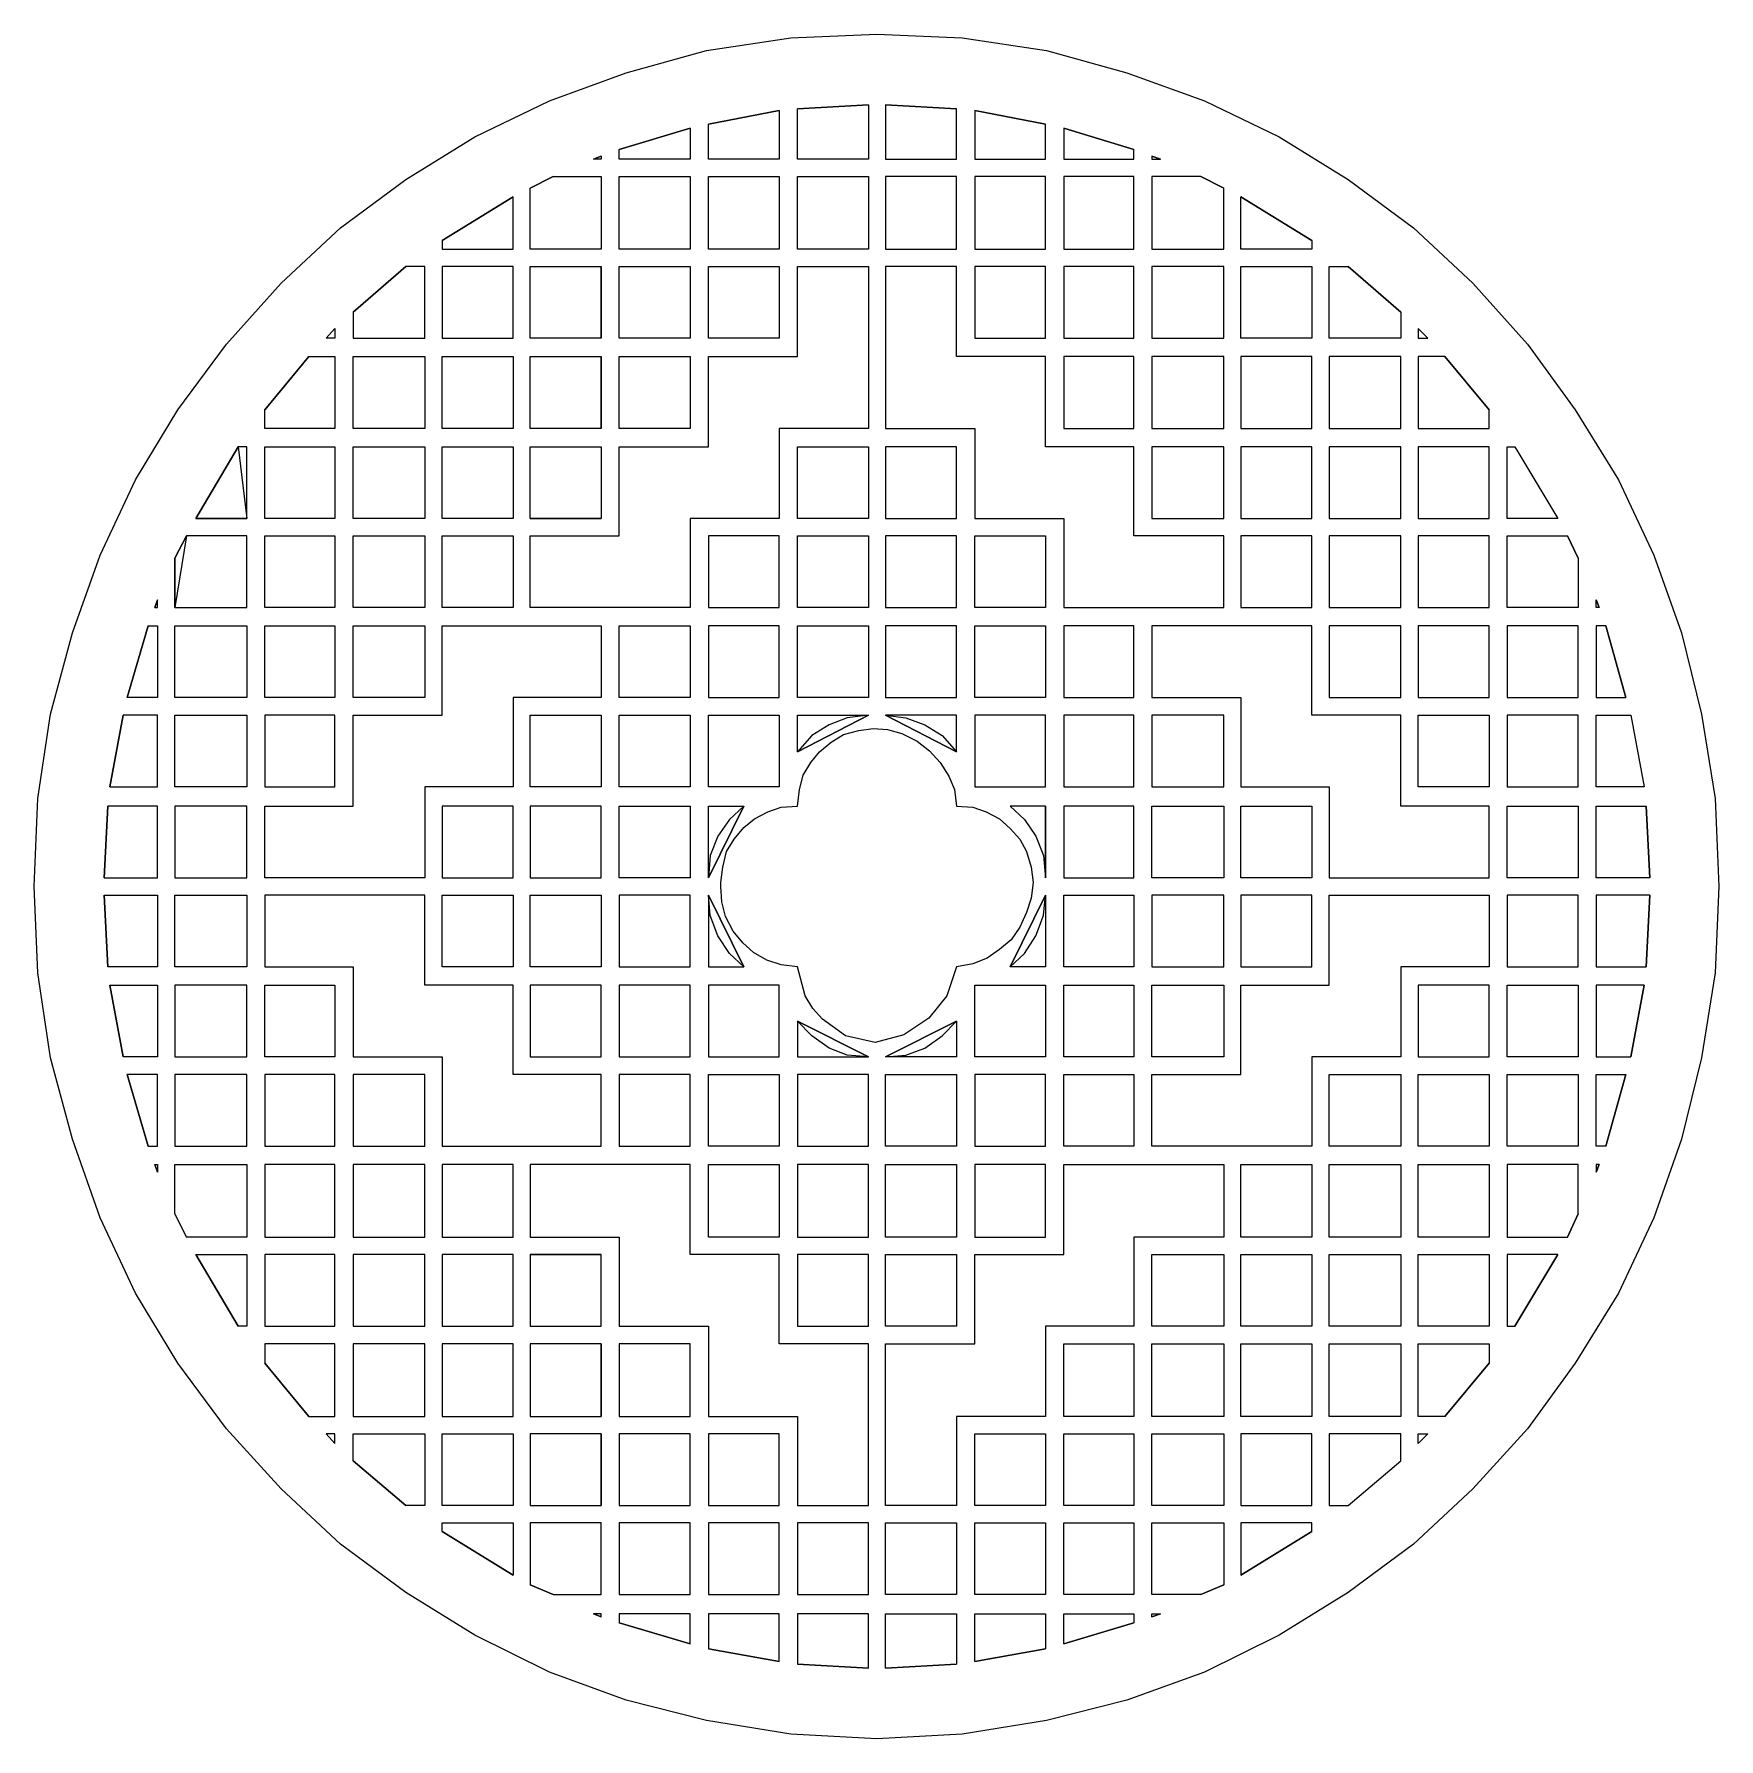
# Model space of a CAD drawing. Header units: centimetres. Extents: x -1.98 to 1.98, y -2 to 2.
import ezdxf

# ---------------------------------------------------------------- set-up
doc = ezdxf.new("R2010")
doc.units = ezdxf.units.CM
doc.header["$MEASUREMENT"] = 0
doc.layers.add('Layer 1', color=7, linetype='Continuous')

msp = doc.modelspace()

# ---------------------------------------------------------------- linework, layer by layer
at = {"layer": 'Layer 1', "color": 242}
for points, knots in [([(-1.97744, 0.00001), (-1.97744, 0.00001), (-1.96845, -0.20234), (-1.96845, -0.20234), (-1.96845, -0.20234), (-1.96845, -0.20234), (-1.93923, -0.40242), (-1.93923, -0.40242), (-1.93923, -0.40242), (-1.93923, -0.40242), (-1.88751, -0.5934), (-1.88751, -0.5934), (-1.88751, -0.5934), (-1.88751, -0.5934), (-1.8223, -0.77756), (-1.8223, -0.77756), (-1.8223, -0.77756), (-1.8223, -0.77756), (-1.73912, -0.9549), (-1.73912, -0.9549), (-1.73912, -0.9549), (-1.73912, -0.9549), (-1.64018, -1.11859), (-1.64018, -1.11859), (-1.64018, -1.11859), (-1.64018, -1.11859), (-1.52552, -1.2732), (-1.52552, -1.2732), (-1.52552, -1.2732), (-1.52552, -1.2732), (-1.39737, -1.41415), (-1.39737, -1.41415), (-1.39737, -1.41415), (-1.39737, -1.41415), (-1.25796, -1.54375), (-1.25796, -1.54375), (-1.25796, -1.54375), (-1.25796, -1.54375), (-1.10508, -1.65743), (-1.10508, -1.65743), (-1.10508, -1.65743), (-1.10508, -1.65743), (-0.94319, -1.75747), (-0.94319, -1.75747), (-0.94319, -1.75747), (-0.94319, -1.75747), (-0.76782, -1.84386), (-0.76782, -1.84386), (-0.76782, -1.84386), (-0.76782, -1.84386), (-0.58795, -1.9098), (-0.58795, -1.9098), (-0.58795, -1.9098), (-0.58795, -1.9098), (-0.39908, -1.95754), (-0.39908, -1.95754), (-0.39908, -1.95754), (-0.39908, -1.95754), (-0.20123, -1.98937), (-0.20123, -1.98937), (-0.20123, -1.98937), (-0.20123, -1.98937), (0.00113, -2.00073), (0.00113, -2.00073), (0.00113, -2.00073), (0.00113, -2.00073), (0.20123, -1.98937), (0.20123, -1.98937), (0.20123, -1.98937), (0.20123, -1.98937), (0.39908, -1.95754), (0.39908, -1.95754), (0.39908, -1.95754), (0.39908, -1.95754), (0.58795, -1.9098), (0.58795, -1.9098), (0.58795, -1.9098), (0.58795, -1.9098), (0.77006, -1.84386), (0.77006, -1.84386), (0.77006, -1.84386), (0.77006, -1.84386), (0.94544, -1.75747), (0.94544, -1.75747), (0.94544, -1.75747), (0.94544, -1.75747), (1.10732, -1.65743), (1.10732, -1.65743), (1.10732, -1.65743), (1.10732, -1.65743), (1.26021, -1.54375), (1.26021, -1.54375), (1.26021, -1.54375), (1.26021, -1.54375), (1.39961, -1.41415), (1.39961, -1.41415), (1.39961, -1.41415), (1.39961, -1.41415), (1.52776, -1.2732), (1.52776, -1.2732), (1.52776, -1.2732), (1.52776, -1.2732), (1.64019, -1.11859), (1.64019, -1.11859), (1.64019, -1.11859), (1.64019, -1.11859), (1.74136, -0.9549), (1.74136, -0.9549), (1.74136, -0.9549), (1.74136, -0.9549), (1.82455, -0.77756), (1.82455, -0.77756), (1.82455, -0.77756), (1.82455, -0.77756), (1.88975, -0.5934), (1.88975, -0.5934), (1.88975, -0.5934), (1.88975, -0.5934), (1.93697, -0.40242), (1.93697, -0.40242), (1.93697, -0.40242), (1.93697, -0.40242), (1.96844, -0.20234), (1.96844, -0.20234), (1.96844, -0.20234), (1.96844, -0.20234), (1.97744, 0.00001), (1.97744, 0.00001), (1.97744, 0.00001), (1.97744, 0.00001), (1.96844, 0.20689), (1.96844, 0.20689), (1.96844, 0.20689), (1.96844, 0.20689), (1.93697, 0.40469), (1.93697, 0.40469), (1.93697, 0.40469), (1.93697, 0.40469), (1.88975, 0.59568), (1.88975, 0.59568), (1.88975, 0.59568), (1.88975, 0.59568), (1.82455, 0.77756), (1.82455, 0.77756), (1.82455, 0.77756), (1.82455, 0.77756), (1.74136, 0.95489), (1.74136, 0.95489), (1.74136, 0.95489), (1.74136, 0.95489), (1.64019, 1.1186), (1.64019, 1.1186), (1.64019, 1.1186), (1.64019, 1.1186), (1.52776, 1.2732), (1.52776, 1.2732), (1.52776, 1.2732), (1.52776, 1.2732), (1.39961, 1.41643), (1.39961, 1.41643), (1.39961, 1.41643), (1.39961, 1.41643), (1.26021, 1.54602), (1.26021, 1.54602), (1.26021, 1.54602), (1.26021, 1.54602), (1.10732, 1.65969), (1.10732, 1.65969), (1.10732, 1.65969), (1.10732, 1.65969), (0.94544, 1.75974), (0.94544, 1.75974), (0.94544, 1.75974), (0.94544, 1.75974), (0.77006, 1.84385), (0.77006, 1.84385), (0.77006, 1.84385), (0.77006, 1.84385), (0.58795, 1.90979), (0.58795, 1.90979), (0.58795, 1.90979), (0.58795, 1.90979), (0.39908, 1.96208), (0.39908, 1.96208), (0.39908, 1.96208), (0.39908, 1.96208), (0.20123, 1.99163), (0.20123, 1.99163), (0.20123, 1.99163), (0.20123, 1.99163), (0.00113, 2.00073), (0.00113, 2.00073), (0.00113, 2.00073), (0.00113, 2.00073), (-0.20123, 1.99163), (-0.20123, 1.99163), (-0.20123, 1.99163), (-0.20123, 1.99163), (-0.39908, 1.96208), (-0.39908, 1.96208), (-0.39908, 1.96208), (-0.39908, 1.96208), (-0.58795, 1.90979), (-0.58795, 1.90979), (-0.58795, 1.90979), (-0.58795, 1.90979), (-0.76782, 1.84385), (-0.76782, 1.84385), (-0.76782, 1.84385), (-0.76782, 1.84385), (-0.94319, 1.75974), (-0.94319, 1.75974), (-0.94319, 1.75974), (-0.94319, 1.75974), (-1.10508, 1.65969), (-1.10508, 1.65969), (-1.10508, 1.65969), (-1.10508, 1.65969), (-1.25796, 1.54602), (-1.25796, 1.54602), (-1.25796, 1.54602), (-1.25796, 1.54602), (-1.39737, 1.41643), (-1.39737, 1.41643), (-1.39737, 1.41643), (-1.39737, 1.41643), (-1.52552, 1.2732), (-1.52552, 1.2732), (-1.52552, 1.2732), (-1.52552, 1.2732), (-1.64018, 1.1186), (-1.64018, 1.1186), (-1.64018, 1.1186), (-1.64018, 1.1186), (-1.73912, 0.95489), (-1.73912, 0.95489), (-1.73912, 0.95489), (-1.73912, 0.95489), (-1.8223, 0.77756), (-1.8223, 0.77756), (-1.8223, 0.77756), (-1.8223, 0.77756), (-1.88751, 0.59568), (-1.88751, 0.59568), (-1.88751, 0.59568), (-1.88751, 0.59568), (-1.93923, 0.40469), (-1.93923, 0.40469), (-1.93923, 0.40469), (-1.93923, 0.40469), (-1.96845, 0.20689), (-1.96845, 0.20689), (-1.96845, 0.20689), (-1.96845, 0.20689), (-1.97744, 0.00001), (-1.97744, 0.00001)], [0, 0, 0, 0, 0.0153846, 0.0153846, 0.0153846, 0.0153846, 0.0307692, 0.0307692, 0.0307692, 0.0307692, 0.0461538, 0.0461538, 0.0461538, 0.0461538, 0.0615385, 0.0615385, 0.0615385, 0.0615385, 0.0769231, 0.0769231, 0.0769231, 0.0769231, 0.0923077, 0.0923077, 0.0923077, 0.0923077, 0.1076923, 0.1076923, 0.1076923, 0.1076923, 0.1230769, 0.1230769, 0.1230769, 0.1230769, 0.1384615, 0.1384615, 0.1384615, 0.1384615, 0.1538462, 0.1538462, 0.1538462, 0.1538462, 0.1692308, 0.1692308, 0.1692308, 0.1692308, 0.1846154, 0.1846154, 0.1846154, 0.1846154, 0.2, 0.2, 0.2, 0.2, 0.2153846, 0.2153846, 0.2153846, 0.2153846, 0.2307692, 0.2307692, 0.2307692, 0.2307692, 0.2461538, 0.2461538, 0.2461538, 0.2461538, 0.2615385, 0.2615385, 0.2615385, 0.2615385, 0.2769231, 0.2769231, 0.2769231, 0.2769231, 0.2923077, 0.2923077, 0.2923077, 0.2923077, 0.3076923, 0.3076923, 0.3076923, 0.3076923, 0.3230769, 0.3230769, 0.3230769, 0.3230769, 0.3384615, 0.3384615, 0.3384615, 0.3384615, 0.3538462, 0.3538462, 0.3538462, 0.3538462, 0.3692308, 0.3692308, 0.3692308, 0.3692308, 0.3846154, 0.3846154, 0.3846154, 0.3846154, 0.4, 0.4, 0.4, 0.4, 0.4153846, 0.4153846, 0.4153846, 0.4153846, 0.4307692, 0.4307692, 0.4307692, 0.4307692, 0.4461538, 0.4461538, 0.4461538, 0.4461538, 0.4615385, 0.4615385, 0.4615385, 0.4615385, 0.4769231, 0.4769231, 0.4769231, 0.4769231, 0.4923077, 0.4923077, 0.4923077, 0.4923077, 0.5076923, 0.5076923, 0.5076923, 0.5076923, 0.5230769, 0.5230769, 0.5230769, 0.5230769, 0.5384615, 0.5384615, 0.5384615, 0.5384615, 0.5538462, 0.5538462, 0.5538462, 0.5538462, 0.5692308, 0.5692308, 0.5692308, 0.5692308, 0.5846154, 0.5846154, 0.5846154, 0.5846154, 0.6, 0.6, 0.6, 0.6, 0.6153846, 0.6153846, 0.6153846, 0.6153846, 0.6307692, 0.6307692, 0.6307692, 0.6307692, 0.6461538, 0.6461538, 0.6461538, 0.6461538, 0.6615385, 0.6615385, 0.6615385, 0.6615385, 0.6769231, 0.6769231, 0.6769231, 0.6769231, 0.6923077, 0.6923077, 0.6923077, 0.6923077, 0.7076923, 0.7076923, 0.7076923, 0.7076923, 0.7230769, 0.7230769, 0.7230769, 0.7230769, 0.7384615, 0.7384615, 0.7384615, 0.7384615, 0.7538462, 0.7538462, 0.7538462, 0.7538462, 0.7692308, 0.7692308, 0.7692308, 0.7692308, 0.7846154, 0.7846154, 0.7846154, 0.7846154, 0.8, 0.8, 0.8, 0.8, 0.8153846, 0.8153846, 0.8153846, 0.8153846, 0.8307692, 0.8307692, 0.8307692, 0.8307692, 0.8461538, 0.8461538, 0.8461538, 0.8461538, 0.8615385, 0.8615385, 0.8615385, 0.8615385, 0.8769231, 0.8769231, 0.8769231, 0.8769231, 0.8923077, 0.8923077, 0.8923077, 0.8923077, 0.9076923, 0.9076923, 0.9076923, 0.9076923, 0.9230769, 0.9230769, 0.9230769, 0.9230769, 0.9384615, 0.9384615, 0.9384615, 0.9384615, 0.9538462, 0.9538462, 0.9538462, 0.9538462, 0.9692308, 0.9692308, 0.9692308, 0.9692308, 1, 1, 1, 1]), ([(-0.39459, 1.78929), (-0.39459, 1.78929), (-0.39459, 1.70743), (-0.39459, 1.70743), (-0.39459, 1.70743), (-0.39459, 1.70743), (-0.22821, 1.70743), (-0.22821, 1.70743), (-0.22821, 1.70743), (-0.22821, 1.70743), (-0.22821, 1.82112), (-0.22821, 1.82112), (-0.22821, 1.82112), (-0.22821, 1.82112), (-0.39459, 1.78929), (-0.39459, 1.78929)], [0, 0, 0, 0, 0.2, 0.2, 0.2, 0.2, 0.4, 0.4, 0.4, 0.4, 0.6, 0.6, 0.6, 0.6, 1, 1, 1, 1]), ([(-0.22821, 1.82112), (-0.22821, 1.82112), (-0.39459, 1.78929), (-0.39459, 1.78929), (-0.39459, 1.78929), (-0.39459, 1.78929), (-0.22821, 1.82112), (-0.22821, 1.82112)], [0, 0, 0, 0, 0.3333333, 0.3333333, 0.3333333, 0.3333333, 1, 1, 1, 1]), ([(-0.01912, 1.83476), (-0.01912, 1.83476), (-0.18549, 1.82566), (-0.18549, 1.82566), (-0.18549, 1.82566), (-0.18549, 1.82566), (-0.01912, 1.83476), (-0.01912, 1.83476)], [0, 0, 0, 0, 0.3333333, 0.3333333, 0.3333333, 0.3333333, 1, 1, 1, 1]), ([(-0.18549, 1.82566), (-0.18549, 1.82566), (-0.18549, 1.70743), (-0.18549, 1.70743), (-0.18549, 1.70743), (-0.18549, 1.70743), (-0.01912, 1.70743), (-0.01912, 1.70743), (-0.01912, 1.70743), (-0.01912, 1.70743), (-0.01912, 1.83476), (-0.01912, 1.83476), (-0.01912, 1.83476), (-0.01912, 1.83476), (-0.18549, 1.82566), (-0.18549, 1.82566)], [0, 0, 0, 0, 0.2, 0.2, 0.2, 0.2, 0.4, 0.4, 0.4, 0.4, 0.6, 0.6, 0.6, 0.6, 1, 1, 1, 1]), ([(0.02136, 1.83476), (0.02136, 1.83476), (0.18774, 1.82566), (0.18774, 1.82566), (0.18774, 1.82566), (0.18774, 1.82566), (0.02136, 1.83476), (0.02136, 1.83476)], [0, 0, 0, 0, 0.3333333, 0.3333333, 0.3333333, 0.3333333, 1, 1, 1, 1]), ([(0.18774, 1.82566), (0.18774, 1.82566), (0.18774, 1.70743), (0.18774, 1.70743), (0.18774, 1.70743), (0.18774, 1.70743), (0.02136, 1.70743), (0.02136, 1.70743), (0.02136, 1.70743), (0.02136, 1.70743), (0.02136, 1.83476), (0.02136, 1.83476), (0.02136, 1.83476), (0.02136, 1.83476), (0.18774, 1.82566), (0.18774, 1.82566)], [0, 0, 0, 0, 0.2, 0.2, 0.2, 0.2, 0.4, 0.4, 0.4, 0.4, 0.6, 0.6, 0.6, 0.6, 1, 1, 1, 1]), ([(0.23046, 1.82112), (0.23046, 1.82112), (0.39684, 1.78929), (0.39684, 1.78929), (0.39684, 1.78929), (0.39684, 1.78929), (0.23046, 1.82112), (0.23046, 1.82112)], [0, 0, 0, 0, 0.3333333, 0.3333333, 0.3333333, 0.3333333, 1, 1, 1, 1]), ([(0.39684, 1.78929), (0.39684, 1.78929), (0.39684, 1.70743), (0.39684, 1.70743), (0.39684, 1.70743), (0.39684, 1.70743), (0.23046, 1.70743), (0.23046, 1.70743), (0.23046, 1.70743), (0.23046, 1.70743), (0.23046, 1.82112), (0.23046, 1.82112), (0.23046, 1.82112), (0.23046, 1.82112), (0.39684, 1.78929), (0.39684, 1.78929)], [0, 0, 0, 0, 0.2, 0.2, 0.2, 0.2, 0.4, 0.4, 0.4, 0.4, 0.6, 0.6, 0.6, 0.6, 1, 1, 1, 1]), ([(-0.60369, 1.73017), (-0.60369, 1.73017), (-0.60369, 1.70743), (-0.60369, 1.70743), (-0.60369, 1.70743), (-0.60369, 1.70743), (-0.43731, 1.70743), (-0.43731, 1.70743), (-0.43731, 1.70743), (-0.43731, 1.70743), (-0.43731, 1.78019), (-0.43731, 1.78019), (-0.43731, 1.78019), (-0.43731, 1.78019), (-0.60369, 1.73017), (-0.60369, 1.73017)], [0, 0, 0, 0, 0.2, 0.2, 0.2, 0.2, 0.4, 0.4, 0.4, 0.4, 0.6, 0.6, 0.6, 0.6, 1, 1, 1, 1]), ([(-0.43731, 1.78019), (-0.43731, 1.78019), (-0.60369, 1.73017), (-0.60369, 1.73017), (-0.60369, 1.73017), (-0.60369, 1.73017), (-0.43731, 1.78019), (-0.43731, 1.78019)], [0, 0, 0, 0, 0.3333333, 0.3333333, 0.3333333, 0.3333333, 1, 1, 1, 1]), ([(0.60368, 1.73017), (0.60368, 1.73017), (0.60368, 1.70743), (0.60368, 1.70743), (0.60368, 1.70743), (0.60368, 1.70743), (0.43956, 1.70743), (0.43956, 1.70743), (0.43956, 1.70743), (0.43956, 1.70743), (0.43956, 1.78019), (0.43956, 1.78019), (0.43956, 1.78019), (0.43956, 1.78019), (0.60368, 1.73017), (0.60368, 1.73017)], [0, 0, 0, 0, 0.2, 0.2, 0.2, 0.2, 0.4, 0.4, 0.4, 0.4, 0.6, 0.6, 0.6, 0.6, 1, 1, 1, 1]), ([(0.43956, 1.78019), (0.43956, 1.78019), (0.60368, 1.73017), (0.60368, 1.73017), (0.60368, 1.73017), (0.60368, 1.73017), (0.43956, 1.78019), (0.43956, 1.78019)], [0, 0, 0, 0, 0.3333333, 0.3333333, 0.3333333, 0.3333333, 1, 1, 1, 1]), ([(-0.64641, 1.71427), (-0.64641, 1.71427), (-0.66439, 1.70743), (-0.66439, 1.70743), (-0.66439, 1.70743), (-0.66439, 1.70743), (-0.64641, 1.71427), (-0.64641, 1.71427)], [0, 0, 0, 0, 0.3333333, 0.3333333, 0.3333333, 0.3333333, 1, 1, 1, 1]), ([(-0.66439, 1.70743), (-0.66439, 1.70743), (-0.64641, 1.70743), (-0.64641, 1.70743), (-0.64641, 1.70743), (-0.64641, 1.70743), (-0.64641, 1.71427), (-0.64641, 1.71427), (-0.64641, 1.71427), (-0.64641, 1.71427), (-0.66439, 1.70743), (-0.66439, 1.70743)], [0, 0, 0, 0, 0.25, 0.25, 0.25, 0.25, 0.5, 0.5, 0.5, 0.5, 1, 1, 1, 1]), ([(0.6464, 1.71427), (0.6464, 1.71427), (0.66664, 1.70743), (0.66664, 1.70743), (0.66664, 1.70743), (0.66664, 1.70743), (0.6464, 1.71427), (0.6464, 1.71427)], [0, 0, 0, 0, 0.3333333, 0.3333333, 0.3333333, 0.3333333, 1, 1, 1, 1]), ([(0.66664, 1.70743), (0.66664, 1.70743), (0.6464, 1.70743), (0.6464, 1.70743), (0.6464, 1.70743), (0.6464, 1.70743), (0.6464, 1.71427), (0.6464, 1.71427), (0.6464, 1.71427), (0.6464, 1.71427), (0.66664, 1.70743), (0.66664, 1.70743)], [0, 0, 0, 0, 0.25, 0.25, 0.25, 0.25, 0.5, 0.5, 0.5, 0.5, 1, 1, 1, 1]), ([(-0.81279, 1.63925), (-0.81279, 1.63925), (-0.81279, 1.496), (-0.81279, 1.496), (-0.81279, 1.496), (-0.81279, 1.496), (-0.64641, 1.496), (-0.64641, 1.496), (-0.64641, 1.496), (-0.64641, 1.496), (-0.64641, 1.66652), (-0.64641, 1.66652), (-0.64641, 1.66652), (-0.64641, 1.66652), (-0.75883, 1.66652), (-0.75883, 1.66652), (-0.75883, 1.66652), (-0.75883, 1.66652), (-0.81279, 1.63925), (-0.81279, 1.63925)], [0, 0, 0, 0, 0.1666667, 0.1666667, 0.1666667, 0.1666667, 0.3333333, 0.3333333, 0.3333333, 0.3333333, 0.5, 0.5, 0.5, 0.5, 0.6666667, 0.6666667, 0.6666667, 0.6666667, 1, 1, 1, 1]), ([(-0.75883, 1.66652), (-0.75883, 1.66652), (-0.81279, 1.63925), (-0.81279, 1.63925), (-0.81279, 1.63925), (-0.81279, 1.63925), (-0.75883, 1.66652), (-0.75883, 1.66652)], [0, 0, 0, 0, 0.3333333, 0.3333333, 0.3333333, 0.3333333, 1, 1, 1, 1]), ([(-0.60369, 1.66652), (-0.60369, 1.66652), (-0.60369, 1.496), (-0.60369, 1.496), (-0.60369, 1.496), (-0.60369, 1.496), (-0.43731, 1.496), (-0.43731, 1.496), (-0.43731, 1.496), (-0.43731, 1.496), (-0.43731, 1.66652), (-0.43731, 1.66652), (-0.43731, 1.66652), (-0.43731, 1.66652), (-0.60369, 1.66652), (-0.60369, 1.66652)], [0, 0, 0, 0, 0.2, 0.2, 0.2, 0.2, 0.4, 0.4, 0.4, 0.4, 0.6, 0.6, 0.6, 0.6, 1, 1, 1, 1]), ([(-0.39459, 1.66652), (-0.39459, 1.66652), (-0.39459, 1.496), (-0.39459, 1.496), (-0.39459, 1.496), (-0.39459, 1.496), (-0.22821, 1.496), (-0.22821, 1.496), (-0.22821, 1.496), (-0.22821, 1.496), (-0.22821, 1.66652), (-0.22821, 1.66652), (-0.22821, 1.66652), (-0.22821, 1.66652), (-0.39459, 1.66652), (-0.39459, 1.66652)], [0, 0, 0, 0, 0.2, 0.2, 0.2, 0.2, 0.4, 0.4, 0.4, 0.4, 0.6, 0.6, 0.6, 0.6, 1, 1, 1, 1]), ([(-0.18549, 1.66652), (-0.18549, 1.66652), (-0.18549, 1.496), (-0.18549, 1.496), (-0.18549, 1.496), (-0.18549, 1.496), (-0.01912, 1.496), (-0.01912, 1.496), (-0.01912, 1.496), (-0.01912, 1.496), (-0.01912, 1.66652), (-0.01912, 1.66652), (-0.01912, 1.66652), (-0.01912, 1.66652), (-0.18549, 1.66652), (-0.18549, 1.66652)], [0, 0, 0, 0, 0.2, 0.2, 0.2, 0.2, 0.4, 0.4, 0.4, 0.4, 0.6, 0.6, 0.6, 0.6, 1, 1, 1, 1]), ([(0.18774, 1.66652), (0.18774, 1.66652), (0.18774, 1.496), (0.18774, 1.496), (0.18774, 1.496), (0.18774, 1.496), (0.02136, 1.496), (0.02136, 1.496), (0.02136, 1.496), (0.02136, 1.496), (0.02136, 1.66652), (0.02136, 1.66652), (0.02136, 1.66652), (0.02136, 1.66652), (0.18774, 1.66652), (0.18774, 1.66652)], [0, 0, 0, 0, 0.2, 0.2, 0.2, 0.2, 0.4, 0.4, 0.4, 0.4, 0.6, 0.6, 0.6, 0.6, 1, 1, 1, 1]), ([(0.39684, 1.66652), (0.39684, 1.66652), (0.39684, 1.496), (0.39684, 1.496), (0.39684, 1.496), (0.39684, 1.496), (0.23046, 1.496), (0.23046, 1.496), (0.23046, 1.496), (0.23046, 1.496), (0.23046, 1.66652), (0.23046, 1.66652), (0.23046, 1.66652), (0.23046, 1.66652), (0.39684, 1.66652), (0.39684, 1.66652)], [0, 0, 0, 0, 0.2, 0.2, 0.2, 0.2, 0.4, 0.4, 0.4, 0.4, 0.6, 0.6, 0.6, 0.6, 1, 1, 1, 1]), ([(0.60368, 1.66652), (0.60368, 1.66652), (0.60368, 1.496), (0.60368, 1.496), (0.60368, 1.496), (0.60368, 1.496), (0.43956, 1.496), (0.43956, 1.496), (0.43956, 1.496), (0.43956, 1.496), (0.43956, 1.66652), (0.43956, 1.66652), (0.43956, 1.66652), (0.43956, 1.66652), (0.60368, 1.66652), (0.60368, 1.66652)], [0, 0, 0, 0, 0.2, 0.2, 0.2, 0.2, 0.4, 0.4, 0.4, 0.4, 0.6, 0.6, 0.6, 0.6, 1, 1, 1, 1]), ([(0.81503, 1.63925), (0.81503, 1.63925), (0.81503, 1.496), (0.81503, 1.496), (0.81503, 1.496), (0.81503, 1.496), (0.6464, 1.496), (0.6464, 1.496), (0.6464, 1.496), (0.6464, 1.496), (0.6464, 1.66652), (0.6464, 1.66652), (0.6464, 1.66652), (0.6464, 1.66652), (0.76107, 1.66652), (0.76107, 1.66652), (0.76107, 1.66652), (0.76107, 1.66652), (0.81503, 1.63925), (0.81503, 1.63925)], [0, 0, 0, 0, 0.1666667, 0.1666667, 0.1666667, 0.1666667, 0.3333333, 0.3333333, 0.3333333, 0.3333333, 0.5, 0.5, 0.5, 0.5, 0.6666667, 0.6666667, 0.6666667, 0.6666667, 1, 1, 1, 1]), ([(0.76107, 1.66652), (0.76107, 1.66652), (0.81503, 1.63925), (0.81503, 1.63925), (0.81503, 1.63925), (0.81503, 1.63925), (0.76107, 1.66652), (0.76107, 1.66652)], [0, 0, 0, 0, 0.3333333, 0.3333333, 0.3333333, 0.3333333, 1, 1, 1, 1]), ([(-1.01964, 1.51647), (-1.01964, 1.51647), (-0.85326, 1.61877), (-0.85326, 1.61877), (-0.85326, 1.61877), (-0.85326, 1.61877), (-1.01964, 1.51647), (-1.01964, 1.51647)], [0, 0, 0, 0, 0.3333333, 0.3333333, 0.3333333, 0.3333333, 1, 1, 1, 1]), ([(-0.85326, 1.61877), (-0.85326, 1.61877), (-0.85326, 1.496), (-0.85326, 1.496), (-0.85326, 1.496), (-0.85326, 1.496), (-1.01964, 1.496), (-1.01964, 1.496), (-1.01964, 1.496), (-1.01964, 1.496), (-1.01964, 1.51647), (-1.01964, 1.51647), (-1.01964, 1.51647), (-1.01964, 1.51647), (-0.85326, 1.61877), (-0.85326, 1.61877)], [0, 0, 0, 0, 0.2, 0.2, 0.2, 0.2, 0.4, 0.4, 0.4, 0.4, 0.6, 0.6, 0.6, 0.6, 1, 1, 1, 1]), ([(1.02188, 1.51647), (1.02188, 1.51647), (0.85551, 1.61877), (0.85551, 1.61877), (0.85551, 1.61877), (0.85551, 1.61877), (1.02188, 1.51647), (1.02188, 1.51647)], [0, 0, 0, 0, 0.3333333, 0.3333333, 0.3333333, 0.3333333, 1, 1, 1, 1]), ([(0.85551, 1.61877), (0.85551, 1.61877), (0.85551, 1.496), (0.85551, 1.496), (0.85551, 1.496), (0.85551, 1.496), (1.02188, 1.496), (1.02188, 1.496), (1.02188, 1.496), (1.02188, 1.496), (1.02188, 1.51647), (1.02188, 1.51647), (1.02188, 1.51647), (1.02188, 1.51647), (0.85551, 1.61877), (0.85551, 1.61877)], [0, 0, 0, 0, 0.2, 0.2, 0.2, 0.2, 0.4, 0.4, 0.4, 0.4, 0.6, 0.6, 0.6, 0.6, 1, 1, 1, 1]), ([(-1.10508, 1.45507), (-1.10508, 1.45507), (-1.06011, 1.45507), (-1.06011, 1.45507), (-1.06011, 1.45507), (-1.06011, 1.45507), (-1.06011, 1.28684), (-1.06011, 1.28684), (-1.06011, 1.28684), (-1.06011, 1.28684), (-1.22874, 1.28684), (-1.22874, 1.28684), (-1.22874, 1.28684), (-1.22874, 1.28684), (-1.22874, 1.34822), (-1.22874, 1.34822), (-1.22874, 1.34822), (-1.22874, 1.34822), (-1.10508, 1.45507), (-1.10508, 1.45507)], [0, 0, 0, 0, 0.1666667, 0.1666667, 0.1666667, 0.1666667, 0.3333333, 0.3333333, 0.3333333, 0.3333333, 0.5, 0.5, 0.5, 0.5, 0.6666667, 0.6666667, 0.6666667, 0.6666667, 1, 1, 1, 1]), ([(-1.22874, 1.34822), (-1.22874, 1.34822), (-1.10508, 1.45507), (-1.10508, 1.45507), (-1.10508, 1.45507), (-1.10508, 1.45507), (-1.22874, 1.34822), (-1.22874, 1.34822)], [0, 0, 0, 0, 0.3333333, 0.3333333, 0.3333333, 0.3333333, 1, 1, 1, 1]), ([(-1.01964, 1.28684), (-1.01964, 1.28684), (-1.01964, 1.45507), (-1.01964, 1.45507), (-1.01964, 1.45507), (-1.01964, 1.45507), (-0.85326, 1.45507), (-0.85326, 1.45507), (-0.85326, 1.45507), (-0.85326, 1.45507), (-0.85326, 1.28684), (-0.85326, 1.28684), (-0.85326, 1.28684), (-0.85326, 1.28684), (-1.01964, 1.28684), (-1.01964, 1.28684)], [0, 0, 0, 0, 0.2, 0.2, 0.2, 0.2, 0.4, 0.4, 0.4, 0.4, 0.6, 0.6, 0.6, 0.6, 1, 1, 1, 1]), ([(-0.39459, 1.03219), (-0.39459, 1.03219), (-0.60369, 1.03219), (-0.60369, 1.03219), (-0.60369, 1.03219), (-0.60369, 1.03219), (-0.60369, 0.82302), (-0.60369, 0.82302), (-0.60369, 0.82302), (-0.60369, 0.82302), (-0.81279, 0.82302), (-0.81279, 0.82302), (-0.81279, 0.82302), (-0.81279, 0.82302), (-0.81279, 0.65479), (-0.81279, 0.65479), (-0.81279, 0.65479), (-0.81279, 0.65479), (-0.43731, 0.65479), (-0.43731, 0.65479), (-0.43731, 0.65479), (-0.43731, 0.65479), (-0.43731, 0.86395), (-0.43731, 0.86395), (-0.43731, 0.86395), (-0.43731, 0.86395), (-0.22821, 0.86395), (-0.22821, 0.86395), (-0.22821, 0.86395), (-0.22821, 0.86395), (-0.22821, 1.07538), (-0.22821, 1.07538), (-0.22821, 1.07538), (-0.22821, 1.07538), (-0.01912, 1.07538), (-0.01912, 1.07538), (-0.01912, 1.07538), (-0.01912, 1.07538), (-0.01912, 1.45507), (-0.01912, 1.45507), (-0.01912, 1.45507), (-0.01912, 1.45507), (-0.18549, 1.45507), (-0.18549, 1.45507), (-0.18549, 1.45507), (-0.18549, 1.45507), (-0.18549, 1.24364), (-0.18549, 1.24364), (-0.18549, 1.24364), (-0.18549, 1.24364), (-0.39459, 1.24364), (-0.39459, 1.24364), (-0.39459, 1.24364), (-0.39459, 1.24364), (-0.39459, 1.03219), (-0.39459, 1.03219)], [0, 0, 0, 0, 0.0666667, 0.0666667, 0.0666667, 0.0666667, 0.1333333, 0.1333333, 0.1333333, 0.1333333, 0.2, 0.2, 0.2, 0.2, 0.2666667, 0.2666667, 0.2666667, 0.2666667, 0.3333333, 0.3333333, 0.3333333, 0.3333333, 0.4, 0.4, 0.4, 0.4, 0.4666667, 0.4666667, 0.4666667, 0.4666667, 0.5333333, 0.5333333, 0.5333333, 0.5333333, 0.6, 0.6, 0.6, 0.6, 0.6666667, 0.6666667, 0.6666667, 0.6666667, 0.7333333, 0.7333333, 0.7333333, 0.7333333, 0.8, 0.8, 0.8, 0.8, 0.8666667, 0.8666667, 0.8666667, 0.8666667, 1, 1, 1, 1]), ([(-0.64641, 1.45507), (-0.64641, 1.45507), (-0.81279, 1.45507), (-0.81279, 1.45507), (-0.81279, 1.45507), (-0.81279, 1.45507), (-0.81279, 1.28684), (-0.81279, 1.28684), (-0.81279, 1.28684), (-0.81279, 1.28684), (-0.64641, 1.28684), (-0.64641, 1.28684), (-0.64641, 1.28684), (-0.64641, 1.28684), (-0.64641, 1.45507), (-0.64641, 1.45507)], [0, 0, 0, 0, 0.2, 0.2, 0.2, 0.2, 0.4, 0.4, 0.4, 0.4, 0.6, 0.6, 0.6, 0.6, 1, 1, 1, 1]), ([(-0.64641, 1.28684), (-0.64641, 1.28684), (-0.64641, 1.45507), (-0.64641, 1.45507), (-0.64641, 1.45507), (-0.64641, 1.45507), (-0.64641, 1.28684), (-0.64641, 1.28684)], [0, 0, 0, 0, 0.3333333, 0.3333333, 0.3333333, 0.3333333, 1, 1, 1, 1]), ([(-0.43731, 1.45507), (-0.43731, 1.45507), (-0.60369, 1.45507), (-0.60369, 1.45507), (-0.60369, 1.45507), (-0.60369, 1.45507), (-0.60369, 1.28684), (-0.60369, 1.28684), (-0.60369, 1.28684), (-0.60369, 1.28684), (-0.43731, 1.28684), (-0.43731, 1.28684), (-0.43731, 1.28684), (-0.43731, 1.28684), (-0.43731, 1.45507), (-0.43731, 1.45507)], [0, 0, 0, 0, 0.2, 0.2, 0.2, 0.2, 0.4, 0.4, 0.4, 0.4, 0.6, 0.6, 0.6, 0.6, 1, 1, 1, 1]), ([(-0.22821, 1.45507), (-0.22821, 1.45507), (-0.39459, 1.45507), (-0.39459, 1.45507), (-0.39459, 1.45507), (-0.39459, 1.45507), (-0.39459, 1.28684), (-0.39459, 1.28684), (-0.39459, 1.28684), (-0.39459, 1.28684), (-0.22821, 1.28684), (-0.22821, 1.28684), (-0.22821, 1.28684), (-0.22821, 1.28684), (-0.22821, 1.45507), (-0.22821, 1.45507)], [0, 0, 0, 0, 0.2, 0.2, 0.2, 0.2, 0.4, 0.4, 0.4, 0.4, 0.6, 0.6, 0.6, 0.6, 1, 1, 1, 1]), ([(0.39684, 1.03219), (0.39684, 1.03219), (0.60368, 1.03219), (0.60368, 1.03219), (0.60368, 1.03219), (0.60368, 1.03219), (0.60368, 0.82302), (0.60368, 0.82302), (0.60368, 0.82302), (0.60368, 0.82302), (0.81503, 0.82302), (0.81503, 0.82302), (0.81503, 0.82302), (0.81503, 0.82302), (0.81503, 0.65479), (0.81503, 0.65479), (0.81503, 0.65479), (0.81503, 0.65479), (0.43956, 0.65479), (0.43956, 0.65479), (0.43956, 0.65479), (0.43956, 0.65479), (0.43956, 0.86395), (0.43956, 0.86395), (0.43956, 0.86395), (0.43956, 0.86395), (0.23046, 0.86395), (0.23046, 0.86395), (0.23046, 0.86395), (0.23046, 0.86395), (0.23046, 1.07538), (0.23046, 1.07538), (0.23046, 1.07538), (0.23046, 1.07538), (0.02136, 1.07538), (0.02136, 1.07538), (0.02136, 1.07538), (0.02136, 1.07538), (0.02136, 1.45507), (0.02136, 1.45507), (0.02136, 1.45507), (0.02136, 1.45507), (0.18774, 1.45507), (0.18774, 1.45507), (0.18774, 1.45507), (0.18774, 1.45507), (0.18774, 1.24364), (0.18774, 1.24364), (0.18774, 1.24364), (0.18774, 1.24364), (0.39684, 1.24364), (0.39684, 1.24364), (0.39684, 1.24364), (0.39684, 1.24364), (0.39684, 1.03219), (0.39684, 1.03219)], [0, 0, 0, 0, 0.0666667, 0.0666667, 0.0666667, 0.0666667, 0.1333333, 0.1333333, 0.1333333, 0.1333333, 0.2, 0.2, 0.2, 0.2, 0.2666667, 0.2666667, 0.2666667, 0.2666667, 0.3333333, 0.3333333, 0.3333333, 0.3333333, 0.4, 0.4, 0.4, 0.4, 0.4666667, 0.4666667, 0.4666667, 0.4666667, 0.5333333, 0.5333333, 0.5333333, 0.5333333, 0.6, 0.6, 0.6, 0.6, 0.6666667, 0.6666667, 0.6666667, 0.6666667, 0.7333333, 0.7333333, 0.7333333, 0.7333333, 0.8, 0.8, 0.8, 0.8, 0.8666667, 0.8666667, 0.8666667, 0.8666667, 1, 1, 1, 1]), ([(0.23046, 1.45507), (0.23046, 1.45507), (0.39684, 1.45507), (0.39684, 1.45507), (0.39684, 1.45507), (0.39684, 1.45507), (0.39684, 1.28684), (0.39684, 1.28684), (0.39684, 1.28684), (0.39684, 1.28684), (0.23046, 1.28684), (0.23046, 1.28684), (0.23046, 1.28684), (0.23046, 1.28684), (0.23046, 1.45507), (0.23046, 1.45507)], [0, 0, 0, 0, 0.2, 0.2, 0.2, 0.2, 0.4, 0.4, 0.4, 0.4, 0.6, 0.6, 0.6, 0.6, 1, 1, 1, 1]), ([(0.43956, 1.45507), (0.43956, 1.45507), (0.60368, 1.45507), (0.60368, 1.45507), (0.60368, 1.45507), (0.60368, 1.45507), (0.60368, 1.28684), (0.60368, 1.28684), (0.60368, 1.28684), (0.60368, 1.28684), (0.43956, 1.28684), (0.43956, 1.28684), (0.43956, 1.28684), (0.43956, 1.28684), (0.43956, 1.45507), (0.43956, 1.45507)], [0, 0, 0, 0, 0.2, 0.2, 0.2, 0.2, 0.4, 0.4, 0.4, 0.4, 0.6, 0.6, 0.6, 0.6, 1, 1, 1, 1]), ([(0.6464, 1.45507), (0.6464, 1.45507), (0.81503, 1.45507), (0.81503, 1.45507), (0.81503, 1.45507), (0.81503, 1.45507), (0.81503, 1.28684), (0.81503, 1.28684), (0.81503, 1.28684), (0.81503, 1.28684), (0.6464, 1.28684), (0.6464, 1.28684), (0.6464, 1.28684), (0.6464, 1.28684), (0.6464, 1.45507), (0.6464, 1.45507)], [0, 0, 0, 0, 0.2, 0.2, 0.2, 0.2, 0.4, 0.4, 0.4, 0.4, 0.6, 0.6, 0.6, 0.6, 1, 1, 1, 1]), ([(1.02188, 1.28684), (1.02188, 1.28684), (1.02188, 1.45507), (1.02188, 1.45507), (1.02188, 1.45507), (1.02188, 1.45507), (0.85551, 1.45507), (0.85551, 1.45507), (0.85551, 1.45507), (0.85551, 1.45507), (0.85551, 1.28684), (0.85551, 1.28684), (0.85551, 1.28684), (0.85551, 1.28684), (1.02188, 1.28684), (1.02188, 1.28684)], [0, 0, 0, 0, 0.2, 0.2, 0.2, 0.2, 0.4, 0.4, 0.4, 0.4, 0.6, 0.6, 0.6, 0.6, 1, 1, 1, 1]), ([(1.10732, 1.45507), (1.10732, 1.45507), (1.06235, 1.45507), (1.06235, 1.45507), (1.06235, 1.45507), (1.06235, 1.45507), (1.06235, 1.28684), (1.06235, 1.28684), (1.06235, 1.28684), (1.06235, 1.28684), (1.23098, 1.28684), (1.23098, 1.28684), (1.23098, 1.28684), (1.23098, 1.28684), (1.23098, 1.34822), (1.23098, 1.34822), (1.23098, 1.34822), (1.23098, 1.34822), (1.10732, 1.45507), (1.10732, 1.45507)], [0, 0, 0, 0, 0.1666667, 0.1666667, 0.1666667, 0.1666667, 0.3333333, 0.3333333, 0.3333333, 0.3333333, 0.5, 0.5, 0.5, 0.5, 0.6666667, 0.6666667, 0.6666667, 0.6666667, 1, 1, 1, 1]), ([(1.23098, 1.34822), (1.23098, 1.34822), (1.10732, 1.45507), (1.10732, 1.45507), (1.10732, 1.45507), (1.10732, 1.45507), (1.23098, 1.34822), (1.23098, 1.34822)], [0, 0, 0, 0, 0.3333333, 0.3333333, 0.3333333, 0.3333333, 1, 1, 1, 1]), ([(-1.29169, 1.28684), (-1.29169, 1.28684), (-1.27145, 1.28684), (-1.27145, 1.28684), (-1.27145, 1.28684), (-1.27145, 1.28684), (-1.27145, 1.30957), (-1.27145, 1.30957), (-1.27145, 1.30957), (-1.27145, 1.30957), (-1.29169, 1.28684), (-1.29169, 1.28684)], [0, 0, 0, 0, 0.25, 0.25, 0.25, 0.25, 0.5, 0.5, 0.5, 0.5, 1, 1, 1, 1]), ([(-1.27145, 1.30957), (-1.27145, 1.30957), (-1.29169, 1.28684), (-1.29169, 1.28684), (-1.29169, 1.28684), (-1.29169, 1.28684), (-1.27145, 1.30957), (-1.27145, 1.30957)], [0, 0, 0, 0, 0.3333333, 0.3333333, 0.3333333, 0.3333333, 1, 1, 1, 1]), ([(1.27145, 1.30957), (1.27145, 1.30957), (1.29393, 1.28684), (1.29393, 1.28684), (1.29393, 1.28684), (1.29393, 1.28684), (1.27145, 1.30957), (1.27145, 1.30957)], [0, 0, 0, 0, 0.3333333, 0.3333333, 0.3333333, 0.3333333, 1, 1, 1, 1]), ([(1.29393, 1.28684), (1.29393, 1.28684), (1.27145, 1.28684), (1.27145, 1.28684), (1.27145, 1.28684), (1.27145, 1.28684), (1.27145, 1.30957), (1.27145, 1.30957), (1.27145, 1.30957), (1.27145, 1.30957), (1.29393, 1.28684), (1.29393, 1.28684)], [0, 0, 0, 0, 0.25, 0.25, 0.25, 0.25, 0.5, 0.5, 0.5, 0.5, 1, 1, 1, 1]), ([(-1.43559, 1.1186), (-1.43559, 1.1186), (-1.43559, 1.07538), (-1.43559, 1.07538), (-1.43559, 1.07538), (-1.43559, 1.07538), (-1.27145, 1.07538), (-1.27145, 1.07538), (-1.27145, 1.07538), (-1.27145, 1.07538), (-1.27145, 1.24364), (-1.27145, 1.24364), (-1.27145, 1.24364), (-1.27145, 1.24364), (-1.33216, 1.24364), (-1.33216, 1.24364), (-1.33216, 1.24364), (-1.33216, 1.24364), (-1.43559, 1.1186), (-1.43559, 1.1186)], [0, 0, 0, 0, 0.1666667, 0.1666667, 0.1666667, 0.1666667, 0.3333333, 0.3333333, 0.3333333, 0.3333333, 0.5, 0.5, 0.5, 0.5, 0.6666667, 0.6666667, 0.6666667, 0.6666667, 1, 1, 1, 1]), ([(-1.33216, 1.24364), (-1.33216, 1.24364), (-1.43559, 1.1186), (-1.43559, 1.1186), (-1.43559, 1.1186), (-1.43559, 1.1186), (-1.33216, 1.24364), (-1.33216, 1.24364)], [0, 0, 0, 0, 0.3333333, 0.3333333, 0.3333333, 0.3333333, 1, 1, 1, 1]), ([(-1.06011, 1.07538), (-1.06011, 1.07538), (-1.06011, 1.24364), (-1.06011, 1.24364), (-1.06011, 1.24364), (-1.06011, 1.24364), (-1.22874, 1.24364), (-1.22874, 1.24364), (-1.22874, 1.24364), (-1.22874, 1.24364), (-1.22874, 1.07538), (-1.22874, 1.07538), (-1.22874, 1.07538), (-1.22874, 1.07538), (-1.06011, 1.07538), (-1.06011, 1.07538)], [0, 0, 0, 0, 0.2, 0.2, 0.2, 0.2, 0.4, 0.4, 0.4, 0.4, 0.6, 0.6, 0.6, 0.6, 1, 1, 1, 1]), ([(-0.85326, 1.24364), (-0.85326, 1.24364), (-1.01964, 1.24364), (-1.01964, 1.24364), (-1.01964, 1.24364), (-1.01964, 1.24364), (-1.01964, 1.07538), (-1.01964, 1.07538), (-1.01964, 1.07538), (-1.01964, 1.07538), (-0.85326, 1.07538), (-0.85326, 1.07538), (-0.85326, 1.07538), (-0.85326, 1.07538), (-0.85326, 1.24364), (-0.85326, 1.24364)], [0, 0, 0, 0, 0.2, 0.2, 0.2, 0.2, 0.4, 0.4, 0.4, 0.4, 0.6, 0.6, 0.6, 0.6, 1, 1, 1, 1]), ([(-0.64641, 1.24364), (-0.64641, 1.24364), (-0.81279, 1.24364), (-0.81279, 1.24364), (-0.81279, 1.24364), (-0.81279, 1.24364), (-0.81279, 1.07538), (-0.81279, 1.07538), (-0.81279, 1.07538), (-0.81279, 1.07538), (-0.64641, 1.07538), (-0.64641, 1.07538), (-0.64641, 1.07538), (-0.64641, 1.07538), (-0.64641, 1.24364), (-0.64641, 1.24364)], [0, 0, 0, 0, 0.2, 0.2, 0.2, 0.2, 0.4, 0.4, 0.4, 0.4, 0.6, 0.6, 0.6, 0.6, 1, 1, 1, 1]), ([(-0.64641, 1.07538), (-0.64641, 1.07538), (-0.64641, 1.24364), (-0.64641, 1.24364), (-0.64641, 1.24364), (-0.64641, 1.24364), (-0.64641, 1.07538), (-0.64641, 1.07538)], [0, 0, 0, 0, 0.3333333, 0.3333333, 0.3333333, 0.3333333, 1, 1, 1, 1]), ([(-0.43731, 1.24364), (-0.43731, 1.24364), (-0.60369, 1.24364), (-0.60369, 1.24364), (-0.60369, 1.24364), (-0.60369, 1.24364), (-0.60369, 1.07538), (-0.60369, 1.07538), (-0.60369, 1.07538), (-0.60369, 1.07538), (-0.43731, 1.07538), (-0.43731, 1.07538), (-0.43731, 1.07538), (-0.43731, 1.07538), (-0.43731, 1.24364), (-0.43731, 1.24364)], [0, 0, 0, 0, 0.2, 0.2, 0.2, 0.2, 0.4, 0.4, 0.4, 0.4, 0.6, 0.6, 0.6, 0.6, 1, 1, 1, 1]), ([(0.43956, 1.24364), (0.43956, 1.24364), (0.60368, 1.24364), (0.60368, 1.24364), (0.60368, 1.24364), (0.60368, 1.24364), (0.60368, 1.07538), (0.60368, 1.07538), (0.60368, 1.07538), (0.60368, 1.07538), (0.43956, 1.07538), (0.43956, 1.07538), (0.43956, 1.07538), (0.43956, 1.07538), (0.43956, 1.24364), (0.43956, 1.24364)], [0, 0, 0, 0, 0.2, 0.2, 0.2, 0.2, 0.4, 0.4, 0.4, 0.4, 0.6, 0.6, 0.6, 0.6, 1, 1, 1, 1]), ([(0.6464, 1.24364), (0.6464, 1.24364), (0.81503, 1.24364), (0.81503, 1.24364), (0.81503, 1.24364), (0.81503, 1.24364), (0.81503, 1.07538), (0.81503, 1.07538), (0.81503, 1.07538), (0.81503, 1.07538), (0.6464, 1.07538), (0.6464, 1.07538), (0.6464, 1.07538), (0.6464, 1.07538), (0.6464, 1.24364), (0.6464, 1.24364)], [0, 0, 0, 0, 0.2, 0.2, 0.2, 0.2, 0.4, 0.4, 0.4, 0.4, 0.6, 0.6, 0.6, 0.6, 1, 1, 1, 1]), ([(0.85551, 1.24364), (0.85551, 1.24364), (1.02188, 1.24364), (1.02188, 1.24364), (1.02188, 1.24364), (1.02188, 1.24364), (1.02188, 1.07538), (1.02188, 1.07538), (1.02188, 1.07538), (1.02188, 1.07538), (0.85551, 1.07538), (0.85551, 1.07538), (0.85551, 1.07538), (0.85551, 1.07538), (0.85551, 1.24364), (0.85551, 1.24364)], [0, 0, 0, 0, 0.2, 0.2, 0.2, 0.2, 0.4, 0.4, 0.4, 0.4, 0.6, 0.6, 0.6, 0.6, 1, 1, 1, 1]), ([(1.06235, 1.07538), (1.06235, 1.07538), (1.06235, 1.24364), (1.06235, 1.24364), (1.06235, 1.24364), (1.06235, 1.24364), (1.23098, 1.24364), (1.23098, 1.24364), (1.23098, 1.24364), (1.23098, 1.24364), (1.23098, 1.07538), (1.23098, 1.07538), (1.23098, 1.07538), (1.23098, 1.07538), (1.06235, 1.07538), (1.06235, 1.07538)], [0, 0, 0, 0, 0.2, 0.2, 0.2, 0.2, 0.4, 0.4, 0.4, 0.4, 0.6, 0.6, 0.6, 0.6, 1, 1, 1, 1]), ([(1.43783, 1.1186), (1.43783, 1.1186), (1.43783, 1.07538), (1.43783, 1.07538), (1.43783, 1.07538), (1.43783, 1.07538), (1.27145, 1.07538), (1.27145, 1.07538), (1.27145, 1.07538), (1.27145, 1.07538), (1.27145, 1.24364), (1.27145, 1.24364), (1.27145, 1.24364), (1.27145, 1.24364), (1.3344, 1.24364), (1.3344, 1.24364), (1.3344, 1.24364), (1.3344, 1.24364), (1.43783, 1.1186), (1.43783, 1.1186)], [0, 0, 0, 0, 0.1666667, 0.1666667, 0.1666667, 0.1666667, 0.3333333, 0.3333333, 0.3333333, 0.3333333, 0.5, 0.5, 0.5, 0.5, 0.6666667, 0.6666667, 0.6666667, 0.6666667, 1, 1, 1, 1]), ([(1.3344, 1.24364), (1.3344, 1.24364), (1.43783, 1.1186), (1.43783, 1.1186), (1.43783, 1.1186), (1.43783, 1.1186), (1.3344, 1.24364), (1.3344, 1.24364)], [0, 0, 0, 0, 0.3333333, 0.3333333, 0.3333333, 0.3333333, 1, 1, 1, 1]), ([(-1.59747, 0.86395), (-1.59747, 0.86395), (-1.49854, 1.03219), (-1.49854, 1.03219), (-1.49854, 1.03219), (-1.49854, 1.03219), (-1.59747, 0.86395), (-1.59747, 0.86395)], [0, 0, 0, 0, 0.3333333, 0.3333333, 0.3333333, 0.3333333, 1, 1, 1, 1]), ([(-1.49854, 1.03219), (-1.49854, 1.03219), (-1.47831, 1.03219), (-1.47831, 1.03219), (-1.47831, 1.03219), (-1.47831, 1.03219), (-1.47831, 0.86395), (-1.47831, 0.86395), (-1.47831, 0.86395), (-1.47831, 0.86395), (-1.49854, 1.03219), (-1.49854, 1.03219)], [0, 0, 0, 0, 0.25, 0.25, 0.25, 0.25, 0.5, 0.5, 0.5, 0.5, 1, 1, 1, 1]), ([(-1.27145, 1.03219), (-1.27145, 1.03219), (-1.43559, 1.03219), (-1.43559, 1.03219), (-1.43559, 1.03219), (-1.43559, 1.03219), (-1.43559, 0.86395), (-1.43559, 0.86395), (-1.43559, 0.86395), (-1.43559, 0.86395), (-1.27145, 0.86395), (-1.27145, 0.86395), (-1.27145, 0.86395), (-1.27145, 0.86395), (-1.27145, 1.03219), (-1.27145, 1.03219)], [0, 0, 0, 0, 0.2, 0.2, 0.2, 0.2, 0.4, 0.4, 0.4, 0.4, 0.6, 0.6, 0.6, 0.6, 1, 1, 1, 1]), ([(-1.06011, 1.03219), (-1.06011, 1.03219), (-1.22874, 1.03219), (-1.22874, 1.03219), (-1.22874, 1.03219), (-1.22874, 1.03219), (-1.22874, 0.86395), (-1.22874, 0.86395), (-1.22874, 0.86395), (-1.22874, 0.86395), (-1.06011, 0.86395), (-1.06011, 0.86395), (-1.06011, 0.86395), (-1.06011, 0.86395), (-1.06011, 1.03219), (-1.06011, 1.03219)], [0, 0, 0, 0, 0.2, 0.2, 0.2, 0.2, 0.4, 0.4, 0.4, 0.4, 0.6, 0.6, 0.6, 0.6, 1, 1, 1, 1]), ([(-1.01964, 1.03219), (-1.01964, 1.03219), (-1.01964, 0.86395), (-1.01964, 0.86395), (-1.01964, 0.86395), (-1.01964, 0.86395), (-0.85326, 0.86395), (-0.85326, 0.86395), (-0.85326, 0.86395), (-0.85326, 0.86395), (-0.85326, 1.03219), (-0.85326, 1.03219), (-0.85326, 1.03219), (-0.85326, 1.03219), (-1.01964, 1.03219), (-1.01964, 1.03219)], [0, 0, 0, 0, 0.2, 0.2, 0.2, 0.2, 0.4, 0.4, 0.4, 0.4, 0.6, 0.6, 0.6, 0.6, 1, 1, 1, 1]), ([(-0.64641, 0.86395), (-0.64641, 0.86395), (-0.64641, 1.03219), (-0.64641, 1.03219), (-0.64641, 1.03219), (-0.64641, 1.03219), (-0.81279, 1.03219), (-0.81279, 1.03219), (-0.81279, 1.03219), (-0.81279, 1.03219), (-0.81279, 0.86395), (-0.81279, 0.86395), (-0.81279, 0.86395), (-0.81279, 0.86395), (-0.64641, 0.86395), (-0.64641, 0.86395)], [0, 0, 0, 0, 0.2, 0.2, 0.2, 0.2, 0.4, 0.4, 0.4, 0.4, 0.6, 0.6, 0.6, 0.6, 1, 1, 1, 1]), ([(-0.01912, 1.03219), (-0.01912, 1.03219), (-0.18549, 1.03219), (-0.18549, 1.03219), (-0.18549, 1.03219), (-0.18549, 1.03219), (-0.18549, 0.86395), (-0.18549, 0.86395), (-0.18549, 0.86395), (-0.18549, 0.86395), (-0.01912, 0.86395), (-0.01912, 0.86395), (-0.01912, 0.86395), (-0.01912, 0.86395), (-0.01912, 1.03219), (-0.01912, 1.03219)], [0, 0, 0, 0, 0.2, 0.2, 0.2, 0.2, 0.4, 0.4, 0.4, 0.4, 0.6, 0.6, 0.6, 0.6, 1, 1, 1, 1]), ([(0.02136, 1.03219), (0.02136, 1.03219), (0.18774, 1.03219), (0.18774, 1.03219), (0.18774, 1.03219), (0.18774, 1.03219), (0.18774, 0.86395), (0.18774, 0.86395), (0.18774, 0.86395), (0.18774, 0.86395), (0.02136, 0.86395), (0.02136, 0.86395), (0.02136, 0.86395), (0.02136, 0.86395), (0.02136, 1.03219), (0.02136, 1.03219)], [0, 0, 0, 0, 0.2, 0.2, 0.2, 0.2, 0.4, 0.4, 0.4, 0.4, 0.6, 0.6, 0.6, 0.6, 1, 1, 1, 1]), ([(0.6464, 0.86395), (0.6464, 0.86395), (0.6464, 1.03219), (0.6464, 1.03219), (0.6464, 1.03219), (0.6464, 1.03219), (0.81503, 1.03219), (0.81503, 1.03219), (0.81503, 1.03219), (0.81503, 1.03219), (0.81503, 0.86395), (0.81503, 0.86395), (0.81503, 0.86395), (0.81503, 0.86395), (0.6464, 0.86395), (0.6464, 0.86395)], [0, 0, 0, 0, 0.2, 0.2, 0.2, 0.2, 0.4, 0.4, 0.4, 0.4, 0.6, 0.6, 0.6, 0.6, 1, 1, 1, 1]), ([(1.02188, 1.03219), (1.02188, 1.03219), (1.02188, 0.86395), (1.02188, 0.86395), (1.02188, 0.86395), (1.02188, 0.86395), (0.85551, 0.86395), (0.85551, 0.86395), (0.85551, 0.86395), (0.85551, 0.86395), (0.85551, 1.03219), (0.85551, 1.03219), (0.85551, 1.03219), (0.85551, 1.03219), (1.02188, 1.03219), (1.02188, 1.03219)], [0, 0, 0, 0, 0.2, 0.2, 0.2, 0.2, 0.4, 0.4, 0.4, 0.4, 0.6, 0.6, 0.6, 0.6, 1, 1, 1, 1]), ([(1.06235, 1.03219), (1.06235, 1.03219), (1.23098, 1.03219), (1.23098, 1.03219), (1.23098, 1.03219), (1.23098, 1.03219), (1.23098, 0.86395), (1.23098, 0.86395), (1.23098, 0.86395), (1.23098, 0.86395), (1.06235, 0.86395), (1.06235, 0.86395), (1.06235, 0.86395), (1.06235, 0.86395), (1.06235, 1.03219), (1.06235, 1.03219)], [0, 0, 0, 0, 0.2, 0.2, 0.2, 0.2, 0.4, 0.4, 0.4, 0.4, 0.6, 0.6, 0.6, 0.6, 1, 1, 1, 1]), ([(1.27145, 1.03219), (1.27145, 1.03219), (1.43783, 1.03219), (1.43783, 1.03219), (1.43783, 1.03219), (1.43783, 1.03219), (1.43783, 0.86395), (1.43783, 0.86395), (1.43783, 0.86395), (1.43783, 0.86395), (1.27145, 0.86395), (1.27145, 0.86395), (1.27145, 0.86395), (1.27145, 0.86395), (1.27145, 1.03219), (1.27145, 1.03219)], [0, 0, 0, 0, 0.2, 0.2, 0.2, 0.2, 0.4, 0.4, 0.4, 0.4, 0.6, 0.6, 0.6, 0.6, 1, 1, 1, 1]), ([(1.48055, 0.86395), (1.48055, 0.86395), (1.59971, 0.86395), (1.59971, 0.86395), (1.59971, 0.86395), (1.59971, 0.86395), (1.49854, 1.03219), (1.49854, 1.03219), (1.49854, 1.03219), (1.49854, 1.03219), (1.48055, 1.03219), (1.48055, 1.03219), (1.48055, 1.03219), (1.48055, 1.03219), (1.48055, 0.86395), (1.48055, 0.86395)], [0, 0, 0, 0, 0.2, 0.2, 0.2, 0.2, 0.4, 0.4, 0.4, 0.4, 0.6, 0.6, 0.6, 0.6, 1, 1, 1, 1]), ([(-1.47831, 0.86395), (-1.47831, 0.86395), (-1.59747, 0.86395), (-1.59747, 0.86395), (-1.59747, 0.86395), (-1.59747, 0.86395), (-1.47831, 0.86395), (-1.47831, 0.86395)], [0, 0, 0, 0, 0.3333333, 0.3333333, 0.3333333, 0.3333333, 1, 1, 1, 1]), ([(-0.81279, 0.86395), (-0.81279, 0.86395), (-0.64641, 0.86395), (-0.64641, 0.86395), (-0.64641, 0.86395), (-0.64641, 0.86395), (-0.81279, 0.86395), (-0.81279, 0.86395)], [0, 0, 0, 0, 0.3333333, 0.3333333, 0.3333333, 0.3333333, 1, 1, 1, 1]), ([(-1.64693, 0.77073), (-1.64693, 0.77073), (-1.61995, 0.82302), (-1.61995, 0.82302), (-1.61995, 0.82302), (-1.61995, 0.82302), (-1.64693, 0.77073), (-1.64693, 0.77073)], [0, 0, 0, 0, 0.3333333, 0.3333333, 0.3333333, 0.3333333, 1, 1, 1, 1]), ([(-1.61995, 0.82302), (-1.61995, 0.82302), (-1.47831, 0.82302), (-1.47831, 0.82302), (-1.47831, 0.82302), (-1.47831, 0.82302), (-1.47831, 0.65479), (-1.47831, 0.65479), (-1.47831, 0.65479), (-1.47831, 0.65479), (-1.64693, 0.65479), (-1.64693, 0.65479), (-1.64693, 0.65479), (-1.64693, 0.65479), (-1.61995, 0.82302), (-1.61995, 0.82302)], [0, 0, 0, 0, 0.2, 0.2, 0.2, 0.2, 0.4, 0.4, 0.4, 0.4, 0.6, 0.6, 0.6, 0.6, 1, 1, 1, 1]), ([(-1.27145, 0.82302), (-1.27145, 0.82302), (-1.43559, 0.82302), (-1.43559, 0.82302), (-1.43559, 0.82302), (-1.43559, 0.82302), (-1.43559, 0.65479), (-1.43559, 0.65479), (-1.43559, 0.65479), (-1.43559, 0.65479), (-1.27145, 0.65479), (-1.27145, 0.65479), (-1.27145, 0.65479), (-1.27145, 0.65479), (-1.27145, 0.82302), (-1.27145, 0.82302)], [0, 0, 0, 0, 0.2, 0.2, 0.2, 0.2, 0.4, 0.4, 0.4, 0.4, 0.6, 0.6, 0.6, 0.6, 1, 1, 1, 1]), ([(-1.06011, 0.82302), (-1.06011, 0.82302), (-1.22874, 0.82302), (-1.22874, 0.82302), (-1.22874, 0.82302), (-1.22874, 0.82302), (-1.22874, 0.65479), (-1.22874, 0.65479), (-1.22874, 0.65479), (-1.22874, 0.65479), (-1.06011, 0.65479), (-1.06011, 0.65479), (-1.06011, 0.65479), (-1.06011, 0.65479), (-1.06011, 0.82302), (-1.06011, 0.82302)], [0, 0, 0, 0, 0.2, 0.2, 0.2, 0.2, 0.4, 0.4, 0.4, 0.4, 0.6, 0.6, 0.6, 0.6, 1, 1, 1, 1]), ([(-0.85326, 0.82302), (-0.85326, 0.82302), (-1.01964, 0.82302), (-1.01964, 0.82302), (-1.01964, 0.82302), (-1.01964, 0.82302), (-1.01964, 0.65479), (-1.01964, 0.65479), (-1.01964, 0.65479), (-1.01964, 0.65479), (-0.85326, 0.65479), (-0.85326, 0.65479), (-0.85326, 0.65479), (-0.85326, 0.65479), (-0.85326, 0.82302), (-0.85326, 0.82302)], [0, 0, 0, 0, 0.2, 0.2, 0.2, 0.2, 0.4, 0.4, 0.4, 0.4, 0.6, 0.6, 0.6, 0.6, 1, 1, 1, 1]), ([(-0.22821, 0.82302), (-0.22821, 0.82302), (-0.22821, 0.65479), (-0.22821, 0.65479), (-0.22821, 0.65479), (-0.22821, 0.65479), (-0.39459, 0.65479), (-0.39459, 0.65479), (-0.39459, 0.65479), (-0.39459, 0.65479), (-0.39459, 0.82302), (-0.39459, 0.82302), (-0.39459, 0.82302), (-0.39459, 0.82302), (-0.22821, 0.82302), (-0.22821, 0.82302)], [0, 0, 0, 0, 0.2, 0.2, 0.2, 0.2, 0.4, 0.4, 0.4, 0.4, 0.6, 0.6, 0.6, 0.6, 1, 1, 1, 1]), ([(-0.18549, 0.82302), (-0.18549, 0.82302), (-0.18549, 0.65479), (-0.18549, 0.65479), (-0.18549, 0.65479), (-0.18549, 0.65479), (-0.01912, 0.65479), (-0.01912, 0.65479), (-0.01912, 0.65479), (-0.01912, 0.65479), (-0.01912, 0.82302), (-0.01912, 0.82302), (-0.01912, 0.82302), (-0.01912, 0.82302), (-0.18549, 0.82302), (-0.18549, 0.82302)], [0, 0, 0, 0, 0.2, 0.2, 0.2, 0.2, 0.4, 0.4, 0.4, 0.4, 0.6, 0.6, 0.6, 0.6, 1, 1, 1, 1]), ([(0.18774, 0.82302), (0.18774, 0.82302), (0.18774, 0.65479), (0.18774, 0.65479), (0.18774, 0.65479), (0.18774, 0.65479), (0.02136, 0.65479), (0.02136, 0.65479), (0.02136, 0.65479), (0.02136, 0.65479), (0.02136, 0.82302), (0.02136, 0.82302), (0.02136, 0.82302), (0.02136, 0.82302), (0.18774, 0.82302), (0.18774, 0.82302)], [0, 0, 0, 0, 0.2, 0.2, 0.2, 0.2, 0.4, 0.4, 0.4, 0.4, 0.6, 0.6, 0.6, 0.6, 1, 1, 1, 1]), ([(0.23046, 0.82302), (0.23046, 0.82302), (0.23046, 0.65479), (0.23046, 0.65479), (0.23046, 0.65479), (0.23046, 0.65479), (0.39684, 0.65479), (0.39684, 0.65479), (0.39684, 0.65479), (0.39684, 0.65479), (0.39684, 0.82302), (0.39684, 0.82302), (0.39684, 0.82302), (0.39684, 0.82302), (0.23046, 0.82302), (0.23046, 0.82302)], [0, 0, 0, 0, 0.2, 0.2, 0.2, 0.2, 0.4, 0.4, 0.4, 0.4, 0.6, 0.6, 0.6, 0.6, 1, 1, 1, 1]), ([(0.85551, 0.82302), (0.85551, 0.82302), (1.02188, 0.82302), (1.02188, 0.82302), (1.02188, 0.82302), (1.02188, 0.82302), (1.02188, 0.65479), (1.02188, 0.65479), (1.02188, 0.65479), (1.02188, 0.65479), (0.85551, 0.65479), (0.85551, 0.65479), (0.85551, 0.65479), (0.85551, 0.65479), (0.85551, 0.82302), (0.85551, 0.82302)], [0, 0, 0, 0, 0.2, 0.2, 0.2, 0.2, 0.4, 0.4, 0.4, 0.4, 0.6, 0.6, 0.6, 0.6, 1, 1, 1, 1]), ([(1.06235, 0.82302), (1.06235, 0.82302), (1.23098, 0.82302), (1.23098, 0.82302), (1.23098, 0.82302), (1.23098, 0.82302), (1.23098, 0.65479), (1.23098, 0.65479), (1.23098, 0.65479), (1.23098, 0.65479), (1.06235, 0.65479), (1.06235, 0.65479), (1.06235, 0.65479), (1.06235, 0.65479), (1.06235, 0.82302), (1.06235, 0.82302)], [0, 0, 0, 0, 0.2, 0.2, 0.2, 0.2, 0.4, 0.4, 0.4, 0.4, 0.6, 0.6, 0.6, 0.6, 1, 1, 1, 1]), ([(1.27145, 0.82302), (1.27145, 0.82302), (1.43783, 0.82302), (1.43783, 0.82302), (1.43783, 0.82302), (1.43783, 0.82302), (1.43783, 0.65479), (1.43783, 0.65479), (1.43783, 0.65479), (1.43783, 0.65479), (1.27145, 0.65479), (1.27145, 0.65479), (1.27145, 0.65479), (1.27145, 0.65479), (1.27145, 0.82302), (1.27145, 0.82302)], [0, 0, 0, 0, 0.2, 0.2, 0.2, 0.2, 0.4, 0.4, 0.4, 0.4, 0.6, 0.6, 0.6, 0.6, 1, 1, 1, 1]), ([(1.6222, 0.82302), (1.6222, 0.82302), (1.48055, 0.82302), (1.48055, 0.82302), (1.48055, 0.82302), (1.48055, 0.82302), (1.48055, 0.65479), (1.48055, 0.65479), (1.48055, 0.65479), (1.48055, 0.65479), (1.64693, 0.65479), (1.64693, 0.65479), (1.64693, 0.65479), (1.64693, 0.65479), (1.64693, 0.77073), (1.64693, 0.77073), (1.64693, 0.77073), (1.64693, 0.77073), (1.6222, 0.82302), (1.6222, 0.82302)], [0, 0, 0, 0, 0.1666667, 0.1666667, 0.1666667, 0.1666667, 0.3333333, 0.3333333, 0.3333333, 0.3333333, 0.5, 0.5, 0.5, 0.5, 0.6666667, 0.6666667, 0.6666667, 0.6666667, 1, 1, 1, 1]), ([(1.64693, 0.77073), (1.64693, 0.77073), (1.6222, 0.82302), (1.6222, 0.82302), (1.6222, 0.82302), (1.6222, 0.82302), (1.64693, 0.77073), (1.64693, 0.77073)], [0, 0, 0, 0, 0.3333333, 0.3333333, 0.3333333, 0.3333333, 1, 1, 1, 1]), ([(-1.64693, 0.65479), (-1.64693, 0.65479), (-1.64693, 0.77073), (-1.64693, 0.77073), (-1.64693, 0.77073), (-1.64693, 0.77073), (-1.64693, 0.65479), (-1.64693, 0.65479)], [0, 0, 0, 0, 0.3333333, 0.3333333, 0.3333333, 0.3333333, 1, 1, 1, 1]), ([(-1.6874, 0.67298), (-1.6874, 0.67298), (-1.6874, 0.65479), (-1.6874, 0.65479), (-1.6874, 0.65479), (-1.6874, 0.65479), (-1.69414, 0.65479), (-1.69414, 0.65479), (-1.69414, 0.65479), (-1.69414, 0.65479), (-1.6874, 0.67298), (-1.6874, 0.67298)], [0, 0, 0, 0, 0.25, 0.25, 0.25, 0.25, 0.5, 0.5, 0.5, 0.5, 1, 1, 1, 1]), ([(-1.69414, 0.65479), (-1.69414, 0.65479), (-1.6874, 0.67298), (-1.6874, 0.67298), (-1.6874, 0.67298), (-1.6874, 0.67298), (-1.69414, 0.65479), (-1.69414, 0.65479)], [0, 0, 0, 0, 0.3333333, 0.3333333, 0.3333333, 0.3333333, 1, 1, 1, 1]), ([(1.69639, 0.65479), (1.69639, 0.65479), (1.68965, 0.67298), (1.68965, 0.67298), (1.68965, 0.67298), (1.68965, 0.67298), (1.69639, 0.65479), (1.69639, 0.65479)], [0, 0, 0, 0, 0.3333333, 0.3333333, 0.3333333, 0.3333333, 1, 1, 1, 1]), ([(1.68965, 0.67298), (1.68965, 0.67298), (1.68965, 0.65479), (1.68965, 0.65479), (1.68965, 0.65479), (1.68965, 0.65479), (1.69639, 0.65479), (1.69639, 0.65479), (1.69639, 0.65479), (1.69639, 0.65479), (1.68965, 0.67298), (1.68965, 0.67298)], [0, 0, 0, 0, 0.25, 0.25, 0.25, 0.25, 0.5, 0.5, 0.5, 0.5, 1, 1, 1, 1]), ([(-1.70989, 0.61158), (-1.70989, 0.61158), (-1.75935, 0.44335), (-1.75935, 0.44335), (-1.75935, 0.44335), (-1.75935, 0.44335), (-1.70989, 0.61158), (-1.70989, 0.61158)], [0, 0, 0, 0, 0.3333333, 0.3333333, 0.3333333, 0.3333333, 1, 1, 1, 1]), ([(-1.75935, 0.44335), (-1.75935, 0.44335), (-1.6874, 0.44335), (-1.6874, 0.44335), (-1.6874, 0.44335), (-1.6874, 0.44335), (-1.6874, 0.61158), (-1.6874, 0.61158), (-1.6874, 0.61158), (-1.6874, 0.61158), (-1.70989, 0.61158), (-1.70989, 0.61158), (-1.70989, 0.61158), (-1.70989, 0.61158), (-1.75935, 0.44335), (-1.75935, 0.44335)], [0, 0, 0, 0, 0.2, 0.2, 0.2, 0.2, 0.4, 0.4, 0.4, 0.4, 0.6, 0.6, 0.6, 0.6, 1, 1, 1, 1]), ([(-1.47831, 0.61158), (-1.47831, 0.61158), (-1.64693, 0.61158), (-1.64693, 0.61158), (-1.64693, 0.61158), (-1.64693, 0.61158), (-1.64693, 0.44335), (-1.64693, 0.44335), (-1.64693, 0.44335), (-1.64693, 0.44335), (-1.47831, 0.44335), (-1.47831, 0.44335), (-1.47831, 0.44335), (-1.47831, 0.44335), (-1.47831, 0.61158), (-1.47831, 0.61158)], [0, 0, 0, 0, 0.2, 0.2, 0.2, 0.2, 0.4, 0.4, 0.4, 0.4, 0.6, 0.6, 0.6, 0.6, 1, 1, 1, 1]), ([(-0.85326, 0.23417), (-0.85326, 0.23417), (-0.85326, 0.44335), (-0.85326, 0.44335), (-0.85326, 0.44335), (-0.85326, 0.44335), (-0.64641, 0.44335), (-0.64641, 0.44335), (-0.64641, 0.44335), (-0.64641, 0.44335), (-0.64641, 0.61158), (-0.64641, 0.61158), (-0.64641, 0.61158), (-0.64641, 0.61158), (-0.81279, 0.61158), (-0.81279, 0.61158), (-0.81279, 0.61158), (-0.81279, 0.61158), (-1.01964, 0.61158), (-1.01964, 0.61158), (-1.01964, 0.61158), (-1.01964, 0.61158), (-1.01964, 0.40243), (-1.01964, 0.40243), (-1.01964, 0.40243), (-1.01964, 0.40243), (-1.06011, 0.40243), (-1.06011, 0.40243), (-1.06011, 0.40243), (-1.06011, 0.40243), (-1.22874, 0.40243), (-1.22874, 0.40243), (-1.22874, 0.40243), (-1.22874, 0.40243), (-1.22874, 0.1887), (-1.22874, 0.1887), (-1.22874, 0.1887), (-1.22874, 0.1887), (-1.43559, 0.1887), (-1.43559, 0.1887), (-1.43559, 0.1887), (-1.43559, 0.1887), (-1.43559, 0.02046), (-1.43559, 0.02046), (-1.43559, 0.02046), (-1.43559, 0.02046), (-1.06011, 0.02046), (-1.06011, 0.02046), (-1.06011, 0.02046), (-1.06011, 0.02046), (-1.06011, 0.23417), (-1.06011, 0.23417), (-1.06011, 0.23417), (-1.06011, 0.23417), (-0.85326, 0.23417), (-0.85326, 0.23417)], [0, 0, 0, 0, 0.0666667, 0.0666667, 0.0666667, 0.0666667, 0.1333333, 0.1333333, 0.1333333, 0.1333333, 0.2, 0.2, 0.2, 0.2, 0.2666667, 0.2666667, 0.2666667, 0.2666667, 0.3333333, 0.3333333, 0.3333333, 0.3333333, 0.4, 0.4, 0.4, 0.4, 0.4666667, 0.4666667, 0.4666667, 0.4666667, 0.5333333, 0.5333333, 0.5333333, 0.5333333, 0.6, 0.6, 0.6, 0.6, 0.6666667, 0.6666667, 0.6666667, 0.6666667, 0.7333333, 0.7333333, 0.7333333, 0.7333333, 0.8, 0.8, 0.8, 0.8, 0.8666667, 0.8666667, 0.8666667, 0.8666667, 1, 1, 1, 1]), ([(-1.27145, 0.61158), (-1.27145, 0.61158), (-1.43559, 0.61158), (-1.43559, 0.61158), (-1.43559, 0.61158), (-1.43559, 0.61158), (-1.43559, 0.44335), (-1.43559, 0.44335), (-1.43559, 0.44335), (-1.43559, 0.44335), (-1.27145, 0.44335), (-1.27145, 0.44335), (-1.27145, 0.44335), (-1.27145, 0.44335), (-1.27145, 0.61158), (-1.27145, 0.61158)], [0, 0, 0, 0, 0.2, 0.2, 0.2, 0.2, 0.4, 0.4, 0.4, 0.4, 0.6, 0.6, 0.6, 0.6, 1, 1, 1, 1]), ([(-1.06011, 0.44335), (-1.06011, 0.44335), (-1.06011, 0.61158), (-1.06011, 0.61158), (-1.06011, 0.61158), (-1.06011, 0.61158), (-1.22874, 0.61158), (-1.22874, 0.61158), (-1.22874, 0.61158), (-1.22874, 0.61158), (-1.22874, 0.44335), (-1.22874, 0.44335), (-1.22874, 0.44335), (-1.22874, 0.44335), (-1.06011, 0.44335), (-1.06011, 0.44335)], [0, 0, 0, 0, 0.2, 0.2, 0.2, 0.2, 0.4, 0.4, 0.4, 0.4, 0.6, 0.6, 0.6, 0.6, 1, 1, 1, 1]), ([(-0.43731, 0.61158), (-0.43731, 0.61158), (-0.60369, 0.61158), (-0.60369, 0.61158), (-0.60369, 0.61158), (-0.60369, 0.61158), (-0.60369, 0.44335), (-0.60369, 0.44335), (-0.60369, 0.44335), (-0.60369, 0.44335), (-0.43731, 0.44335), (-0.43731, 0.44335), (-0.43731, 0.44335), (-0.43731, 0.44335), (-0.43731, 0.61158), (-0.43731, 0.61158)], [0, 0, 0, 0, 0.2, 0.2, 0.2, 0.2, 0.4, 0.4, 0.4, 0.4, 0.6, 0.6, 0.6, 0.6, 1, 1, 1, 1]), ([(-0.22821, 0.44335), (-0.22821, 0.44335), (-0.39459, 0.44335), (-0.39459, 0.44335), (-0.39459, 0.44335), (-0.39459, 0.44335), (-0.39459, 0.61158), (-0.39459, 0.61158), (-0.39459, 0.61158), (-0.39459, 0.61158), (-0.22821, 0.61158), (-0.22821, 0.61158), (-0.22821, 0.61158), (-0.22821, 0.61158), (-0.22821, 0.44335), (-0.22821, 0.44335)], [0, 0, 0, 0, 0.2, 0.2, 0.2, 0.2, 0.4, 0.4, 0.4, 0.4, 0.6, 0.6, 0.6, 0.6, 1, 1, 1, 1]), ([(-0.01912, 0.61158), (-0.01912, 0.61158), (-0.18549, 0.61158), (-0.18549, 0.61158), (-0.18549, 0.61158), (-0.18549, 0.61158), (-0.18549, 0.44335), (-0.18549, 0.44335), (-0.18549, 0.44335), (-0.18549, 0.44335), (-0.01912, 0.44335), (-0.01912, 0.44335), (-0.01912, 0.44335), (-0.01912, 0.44335), (-0.01912, 0.61158), (-0.01912, 0.61158)], [0, 0, 0, 0, 0.2, 0.2, 0.2, 0.2, 0.4, 0.4, 0.4, 0.4, 0.6, 0.6, 0.6, 0.6, 1, 1, 1, 1]), ([(0.02136, 0.61158), (0.02136, 0.61158), (0.18774, 0.61158), (0.18774, 0.61158), (0.18774, 0.61158), (0.18774, 0.61158), (0.18774, 0.44335), (0.18774, 0.44335), (0.18774, 0.44335), (0.18774, 0.44335), (0.02136, 0.44335), (0.02136, 0.44335), (0.02136, 0.44335), (0.02136, 0.44335), (0.02136, 0.61158), (0.02136, 0.61158)], [0, 0, 0, 0, 0.2, 0.2, 0.2, 0.2, 0.4, 0.4, 0.4, 0.4, 0.6, 0.6, 0.6, 0.6, 1, 1, 1, 1]), ([(0.23046, 0.44335), (0.23046, 0.44335), (0.39684, 0.44335), (0.39684, 0.44335), (0.39684, 0.44335), (0.39684, 0.44335), (0.39684, 0.61158), (0.39684, 0.61158), (0.39684, 0.61158), (0.39684, 0.61158), (0.23046, 0.61158), (0.23046, 0.61158), (0.23046, 0.61158), (0.23046, 0.61158), (0.23046, 0.44335), (0.23046, 0.44335)], [0, 0, 0, 0, 0.2, 0.2, 0.2, 0.2, 0.4, 0.4, 0.4, 0.4, 0.6, 0.6, 0.6, 0.6, 1, 1, 1, 1]), ([(0.43956, 0.61158), (0.43956, 0.61158), (0.60368, 0.61158), (0.60368, 0.61158), (0.60368, 0.61158), (0.60368, 0.61158), (0.60368, 0.44335), (0.60368, 0.44335), (0.60368, 0.44335), (0.60368, 0.44335), (0.43956, 0.44335), (0.43956, 0.44335), (0.43956, 0.44335), (0.43956, 0.44335), (0.43956, 0.61158), (0.43956, 0.61158)], [0, 0, 0, 0, 0.2, 0.2, 0.2, 0.2, 0.4, 0.4, 0.4, 0.4, 0.6, 0.6, 0.6, 0.6, 1, 1, 1, 1]), ([(0.85551, 0.44335), (0.85551, 0.44335), (0.6464, 0.44335), (0.6464, 0.44335), (0.6464, 0.44335), (0.6464, 0.44335), (0.6464, 0.61158), (0.6464, 0.61158), (0.6464, 0.61158), (0.6464, 0.61158), (0.81503, 0.61158), (0.81503, 0.61158), (0.81503, 0.61158), (0.81503, 0.61158), (1.02188, 0.61158), (1.02188, 0.61158), (1.02188, 0.61158), (1.02188, 0.61158), (1.02188, 0.40243), (1.02188, 0.40243), (1.02188, 0.40243), (1.02188, 0.40243), (1.06235, 0.40243), (1.06235, 0.40243), (1.06235, 0.40243), (1.06235, 0.40243), (1.23098, 0.40243), (1.23098, 0.40243), (1.23098, 0.40243), (1.23098, 0.40243), (1.23098, 0.1887), (1.23098, 0.1887), (1.23098, 0.1887), (1.23098, 0.1887), (1.43783, 0.1887), (1.43783, 0.1887), (1.43783, 0.1887), (1.43783, 0.1887), (1.43783, 0.02046), (1.43783, 0.02046), (1.43783, 0.02046), (1.43783, 0.02046), (1.06235, 0.02046), (1.06235, 0.02046), (1.06235, 0.02046), (1.06235, 0.02046), (1.06235, 0.23417), (1.06235, 0.23417), (1.06235, 0.23417), (1.06235, 0.23417), (0.85551, 0.23417), (0.85551, 0.23417), (0.85551, 0.23417), (0.85551, 0.23417), (0.85551, 0.44335), (0.85551, 0.44335)], [0, 0, 0, 0, 0.0666667, 0.0666667, 0.0666667, 0.0666667, 0.1333333, 0.1333333, 0.1333333, 0.1333333, 0.2, 0.2, 0.2, 0.2, 0.2666667, 0.2666667, 0.2666667, 0.2666667, 0.3333333, 0.3333333, 0.3333333, 0.3333333, 0.4, 0.4, 0.4, 0.4, 0.4666667, 0.4666667, 0.4666667, 0.4666667, 0.5333333, 0.5333333, 0.5333333, 0.5333333, 0.6, 0.6, 0.6, 0.6, 0.6666667, 0.6666667, 0.6666667, 0.6666667, 0.7333333, 0.7333333, 0.7333333, 0.7333333, 0.8, 0.8, 0.8, 0.8, 0.8666667, 0.8666667, 0.8666667, 0.8666667, 1, 1, 1, 1]), ([(1.06235, 0.61158), (1.06235, 0.61158), (1.23098, 0.61158), (1.23098, 0.61158), (1.23098, 0.61158), (1.23098, 0.61158), (1.23098, 0.44335), (1.23098, 0.44335), (1.23098, 0.44335), (1.23098, 0.44335), (1.06235, 0.44335), (1.06235, 0.44335), (1.06235, 0.44335), (1.06235, 0.44335), (1.06235, 0.61158), (1.06235, 0.61158)], [0, 0, 0, 0, 0.2, 0.2, 0.2, 0.2, 0.4, 0.4, 0.4, 0.4, 0.6, 0.6, 0.6, 0.6, 1, 1, 1, 1]), ([(1.27145, 0.61158), (1.27145, 0.61158), (1.43783, 0.61158), (1.43783, 0.61158), (1.43783, 0.61158), (1.43783, 0.61158), (1.43783, 0.44335), (1.43783, 0.44335), (1.43783, 0.44335), (1.43783, 0.44335), (1.27145, 0.44335), (1.27145, 0.44335), (1.27145, 0.44335), (1.27145, 0.44335), (1.27145, 0.61158), (1.27145, 0.61158)], [0, 0, 0, 0, 0.2, 0.2, 0.2, 0.2, 0.4, 0.4, 0.4, 0.4, 0.6, 0.6, 0.6, 0.6, 1, 1, 1, 1]), ([(1.48055, 0.61158), (1.48055, 0.61158), (1.64693, 0.61158), (1.64693, 0.61158), (1.64693, 0.61158), (1.64693, 0.61158), (1.64693, 0.44335), (1.64693, 0.44335), (1.64693, 0.44335), (1.64693, 0.44335), (1.48055, 0.44335), (1.48055, 0.44335), (1.48055, 0.44335), (1.48055, 0.44335), (1.48055, 0.61158), (1.48055, 0.61158)], [0, 0, 0, 0, 0.2, 0.2, 0.2, 0.2, 0.4, 0.4, 0.4, 0.4, 0.6, 0.6, 0.6, 0.6, 1, 1, 1, 1]), ([(1.75935, 0.44335), (1.75935, 0.44335), (1.68965, 0.44335), (1.68965, 0.44335), (1.68965, 0.44335), (1.68965, 0.44335), (1.68965, 0.61158), (1.68965, 0.61158), (1.68965, 0.61158), (1.68965, 0.61158), (1.71213, 0.61158), (1.71213, 0.61158), (1.71213, 0.61158), (1.71213, 0.61158), (1.75935, 0.44335), (1.75935, 0.44335)], [0, 0, 0, 0, 0.2, 0.2, 0.2, 0.2, 0.4, 0.4, 0.4, 0.4, 0.6, 0.6, 0.6, 0.6, 1, 1, 1, 1]), ([(1.71213, 0.61158), (1.71213, 0.61158), (1.75935, 0.44335), (1.75935, 0.44335), (1.75935, 0.44335), (1.75935, 0.44335), (1.71213, 0.61158), (1.71213, 0.61158)], [0, 0, 0, 0, 0.3333333, 0.3333333, 0.3333333, 0.3333333, 1, 1, 1, 1]), ([(-1.79982, 0.23417), (-1.79982, 0.23417), (-1.76834, 0.40243), (-1.76834, 0.40243), (-1.76834, 0.40243), (-1.76834, 0.40243), (-1.79982, 0.23417), (-1.79982, 0.23417)], [0, 0, 0, 0, 0.3333333, 0.3333333, 0.3333333, 0.3333333, 1, 1, 1, 1]), ([(-1.76834, 0.40243), (-1.76834, 0.40243), (-1.6874, 0.40243), (-1.6874, 0.40243), (-1.6874, 0.40243), (-1.6874, 0.40243), (-1.6874, 0.23417), (-1.6874, 0.23417), (-1.6874, 0.23417), (-1.6874, 0.23417), (-1.79982, 0.23417), (-1.79982, 0.23417), (-1.79982, 0.23417), (-1.79982, 0.23417), (-1.76834, 0.40243), (-1.76834, 0.40243)], [0, 0, 0, 0, 0.2, 0.2, 0.2, 0.2, 0.4, 0.4, 0.4, 0.4, 0.6, 0.6, 0.6, 0.6, 1, 1, 1, 1]), ([(-1.47831, 0.40243), (-1.47831, 0.40243), (-1.64693, 0.40243), (-1.64693, 0.40243), (-1.64693, 0.40243), (-1.64693, 0.40243), (-1.64693, 0.23417), (-1.64693, 0.23417), (-1.64693, 0.23417), (-1.64693, 0.23417), (-1.47831, 0.23417), (-1.47831, 0.23417), (-1.47831, 0.23417), (-1.47831, 0.23417), (-1.47831, 0.40243), (-1.47831, 0.40243)], [0, 0, 0, 0, 0.2, 0.2, 0.2, 0.2, 0.4, 0.4, 0.4, 0.4, 0.6, 0.6, 0.6, 0.6, 1, 1, 1, 1]), ([(-1.43559, 0.40243), (-1.43559, 0.40243), (-1.27145, 0.40243), (-1.27145, 0.40243), (-1.27145, 0.40243), (-1.27145, 0.40243), (-1.27145, 0.23417), (-1.27145, 0.23417), (-1.27145, 0.23417), (-1.27145, 0.23417), (-1.43559, 0.23417), (-1.43559, 0.23417), (-1.43559, 0.23417), (-1.43559, 0.23417), (-1.43559, 0.40243), (-1.43559, 0.40243)], [0, 0, 0, 0, 0.2, 0.2, 0.2, 0.2, 0.4, 0.4, 0.4, 0.4, 0.6, 0.6, 0.6, 0.6, 1, 1, 1, 1]), ([(-0.81279, 0.23417), (-0.81279, 0.23417), (-0.64641, 0.23417), (-0.64641, 0.23417), (-0.64641, 0.23417), (-0.64641, 0.23417), (-0.64641, 0.40243), (-0.64641, 0.40243), (-0.64641, 0.40243), (-0.64641, 0.40243), (-0.81279, 0.40243), (-0.81279, 0.40243), (-0.81279, 0.40243), (-0.81279, 0.40243), (-0.81279, 0.23417), (-0.81279, 0.23417)], [0, 0, 0, 0, 0.2, 0.2, 0.2, 0.2, 0.4, 0.4, 0.4, 0.4, 0.6, 0.6, 0.6, 0.6, 1, 1, 1, 1]), ([(-0.60369, 0.40243), (-0.60369, 0.40243), (-0.60369, 0.23417), (-0.60369, 0.23417), (-0.60369, 0.23417), (-0.60369, 0.23417), (-0.43731, 0.23417), (-0.43731, 0.23417), (-0.43731, 0.23417), (-0.43731, 0.23417), (-0.43731, 0.40243), (-0.43731, 0.40243), (-0.43731, 0.40243), (-0.43731, 0.40243), (-0.60369, 0.40243), (-0.60369, 0.40243)], [0, 0, 0, 0, 0.2, 0.2, 0.2, 0.2, 0.4, 0.4, 0.4, 0.4, 0.6, 0.6, 0.6, 0.6, 1, 1, 1, 1]), ([(-0.22821, 0.40243), (-0.22821, 0.40243), (-0.39459, 0.40243), (-0.39459, 0.40243), (-0.39459, 0.40243), (-0.39459, 0.40243), (-0.39459, 0.23417), (-0.39459, 0.23417), (-0.39459, 0.23417), (-0.39459, 0.23417), (-0.22821, 0.23417), (-0.22821, 0.23417), (-0.22821, 0.23417), (-0.22821, 0.23417), (-0.22821, 0.40243), (-0.22821, 0.40243)], [0, 0, 0, 0, 0.2, 0.2, 0.2, 0.2, 0.4, 0.4, 0.4, 0.4, 0.6, 0.6, 0.6, 0.6, 1, 1, 1, 1]), ([(-0.18549, 0.31603), (-0.18549, 0.31603), (-0.15177, 0.35467), (-0.15177, 0.35467), (-0.15177, 0.35467), (-0.15177, 0.35467), (-0.1113, 0.37969), (-0.1113, 0.37969), (-0.1113, 0.37969), (-0.1113, 0.37969), (-0.06858, 0.3956), (-0.06858, 0.3956), (-0.06858, 0.3956), (-0.06858, 0.3956), (-0.01912, 0.40243), (-0.01912, 0.40243), (-0.01912, 0.40243), (-0.01912, 0.40243), (-0.18549, 0.31603), (-0.18549, 0.31603)], [0, 0, 0, 0, 0.1666667, 0.1666667, 0.1666667, 0.1666667, 0.3333333, 0.3333333, 0.3333333, 0.3333333, 0.5, 0.5, 0.5, 0.5, 0.6666667, 0.6666667, 0.6666667, 0.6666667, 1, 1, 1, 1]), ([(-0.01912, 0.40243), (-0.01912, 0.40243), (-0.18549, 0.40243), (-0.18549, 0.40243), (-0.18549, 0.40243), (-0.18549, 0.40243), (-0.18549, 0.31603), (-0.18549, 0.31603), (-0.18549, 0.31603), (-0.18549, 0.31603), (-0.01912, 0.40243), (-0.01912, 0.40243)], [0, 0, 0, 0, 0.25, 0.25, 0.25, 0.25, 0.5, 0.5, 0.5, 0.5, 1, 1, 1, 1]), ([(0.18774, 0.31603), (0.18774, 0.31603), (0.15401, 0.35467), (0.15401, 0.35467), (0.15401, 0.35467), (0.15401, 0.35467), (0.11354, 0.37969), (0.11354, 0.37969), (0.11354, 0.37969), (0.11354, 0.37969), (0.06858, 0.3956), (0.06858, 0.3956), (0.06858, 0.3956), (0.06858, 0.3956), (0.02136, 0.40243), (0.02136, 0.40243), (0.02136, 0.40243), (0.02136, 0.40243), (0.18774, 0.31603), (0.18774, 0.31603)], [0, 0, 0, 0, 0.1666667, 0.1666667, 0.1666667, 0.1666667, 0.3333333, 0.3333333, 0.3333333, 0.3333333, 0.5, 0.5, 0.5, 0.5, 0.6666667, 0.6666667, 0.6666667, 0.6666667, 1, 1, 1, 1]), ([(0.02136, 0.40243), (0.02136, 0.40243), (0.18774, 0.40243), (0.18774, 0.40243), (0.18774, 0.40243), (0.18774, 0.40243), (0.18774, 0.31603), (0.18774, 0.31603), (0.18774, 0.31603), (0.18774, 0.31603), (0.02136, 0.40243), (0.02136, 0.40243)], [0, 0, 0, 0, 0.25, 0.25, 0.25, 0.25, 0.5, 0.5, 0.5, 0.5, 1, 1, 1, 1]), ([(0.23046, 0.40243), (0.23046, 0.40243), (0.39684, 0.40243), (0.39684, 0.40243), (0.39684, 0.40243), (0.39684, 0.40243), (0.39684, 0.23417), (0.39684, 0.23417), (0.39684, 0.23417), (0.39684, 0.23417), (0.23046, 0.23417), (0.23046, 0.23417), (0.23046, 0.23417), (0.23046, 0.23417), (0.23046, 0.40243), (0.23046, 0.40243)], [0, 0, 0, 0, 0.2, 0.2, 0.2, 0.2, 0.4, 0.4, 0.4, 0.4, 0.6, 0.6, 0.6, 0.6, 1, 1, 1, 1]), ([(0.60368, 0.40243), (0.60368, 0.40243), (0.60368, 0.23417), (0.60368, 0.23417), (0.60368, 0.23417), (0.60368, 0.23417), (0.43956, 0.23417), (0.43956, 0.23417), (0.43956, 0.23417), (0.43956, 0.23417), (0.43956, 0.40243), (0.43956, 0.40243), (0.43956, 0.40243), (0.43956, 0.40243), (0.60368, 0.40243), (0.60368, 0.40243)], [0, 0, 0, 0, 0.2, 0.2, 0.2, 0.2, 0.4, 0.4, 0.4, 0.4, 0.6, 0.6, 0.6, 0.6, 1, 1, 1, 1]), ([(0.81503, 0.40243), (0.81503, 0.40243), (0.81503, 0.23417), (0.81503, 0.23417), (0.81503, 0.23417), (0.81503, 0.23417), (0.6464, 0.23417), (0.6464, 0.23417), (0.6464, 0.23417), (0.6464, 0.23417), (0.6464, 0.40243), (0.6464, 0.40243), (0.6464, 0.40243), (0.6464, 0.40243), (0.81503, 0.40243), (0.81503, 0.40243)], [0, 0, 0, 0, 0.2, 0.2, 0.2, 0.2, 0.4, 0.4, 0.4, 0.4, 0.6, 0.6, 0.6, 0.6, 1, 1, 1, 1]), ([(1.43783, 0.40243), (1.43783, 0.40243), (1.27145, 0.40243), (1.27145, 0.40243), (1.27145, 0.40243), (1.27145, 0.40243), (1.27145, 0.23417), (1.27145, 0.23417), (1.27145, 0.23417), (1.27145, 0.23417), (1.43783, 0.23417), (1.43783, 0.23417), (1.43783, 0.23417), (1.43783, 0.23417), (1.43783, 0.40243), (1.43783, 0.40243)], [0, 0, 0, 0, 0.2, 0.2, 0.2, 0.2, 0.4, 0.4, 0.4, 0.4, 0.6, 0.6, 0.6, 0.6, 1, 1, 1, 1]), ([(1.48055, 0.40243), (1.48055, 0.40243), (1.64693, 0.40243), (1.64693, 0.40243), (1.64693, 0.40243), (1.64693, 0.40243), (1.64693, 0.23417), (1.64693, 0.23417), (1.64693, 0.23417), (1.64693, 0.23417), (1.48055, 0.23417), (1.48055, 0.23417), (1.48055, 0.23417), (1.48055, 0.23417), (1.48055, 0.40243), (1.48055, 0.40243)], [0, 0, 0, 0, 0.2, 0.2, 0.2, 0.2, 0.4, 0.4, 0.4, 0.4, 0.6, 0.6, 0.6, 0.6, 1, 1, 1, 1]), ([(1.68965, 0.23417), (1.68965, 0.23417), (1.80207, 0.23417), (1.80207, 0.23417), (1.80207, 0.23417), (1.80207, 0.23417), (1.77059, 0.40243), (1.77059, 0.40243), (1.77059, 0.40243), (1.77059, 0.40243), (1.68965, 0.40243), (1.68965, 0.40243), (1.68965, 0.40243), (1.68965, 0.40243), (1.68965, 0.23417), (1.68965, 0.23417)], [0, 0, 0, 0, 0.2, 0.2, 0.2, 0.2, 0.4, 0.4, 0.4, 0.4, 0.6, 0.6, 0.6, 0.6, 1, 1, 1, 1]), ([(-0.36536, 0.00001), (-0.36536, 0.00001), (-0.36311, -0.03638), (-0.36311, -0.03638), (-0.36311, -0.03638), (-0.36311, -0.03638), (-0.35412, -0.07048), (-0.35412, -0.07048), (-0.35412, -0.07048), (-0.35412, -0.07048), (-0.33613, -0.10459), (-0.33613, -0.10459), (-0.33613, -0.10459), (-0.33613, -0.10459), (-0.31365, -0.13187), (-0.31365, -0.13187), (-0.31365, -0.13187), (-0.31365, -0.13187), (-0.28892, -0.15461), (-0.28892, -0.15461), (-0.28892, -0.15461), (-0.28892, -0.15461), (-0.25744, -0.17279), (-0.25744, -0.17279), (-0.25744, -0.17279), (-0.25744, -0.17279), (-0.22372, -0.18415), (-0.22372, -0.18415), (-0.22372, -0.18415), (-0.22372, -0.18415), (-0.18549, -0.1887), (-0.18549, -0.1887), (-0.18549, -0.1887), (-0.18549, -0.1887), (-0.1675, -0.25691), (-0.1675, -0.25691), (-0.1675, -0.25691), (-0.1675, -0.25691), (-0.14952, -0.28648), (-0.14952, -0.28648), (-0.14952, -0.28648), (-0.14952, -0.28648), (-0.12703, -0.31148), (-0.12703, -0.31148), (-0.12703, -0.31148), (-0.12703, -0.31148), (-0.07307, -0.35013), (-0.07307, -0.35013), (-0.07307, -0.35013), (-0.07307, -0.35013), (-0.00337, -0.36605), (-0.00337, -0.36605), (-0.00337, -0.36605), (-0.00337, -0.36605), (0.06408, -0.34786), (0.06408, -0.34786), (0.06408, -0.34786), (0.06408, -0.34786), (0.12253, -0.30921), (0.12253, -0.30921), (0.12253, -0.30921), (0.12253, -0.30921), (0.16526, -0.25691), (0.16526, -0.25691), (0.16526, -0.25691), (0.16526, -0.25691), (0.18774, -0.1887), (0.18774, -0.1887), (0.18774, -0.1887), (0.18774, -0.1887), (0.22596, -0.18189), (0.22596, -0.18189), (0.22596, -0.18189), (0.22596, -0.18189), (0.25969, -0.16825), (0.25969, -0.16825), (0.25969, -0.16825), (0.25969, -0.16825), (0.28891, -0.14777), (0.28891, -0.14777), (0.28891, -0.14777), (0.28891, -0.14777), (0.3159, -0.12504), (0.3159, -0.12504), (0.3159, -0.12504), (0.3159, -0.12504), (0.33613, -0.09549), (0.33613, -0.09549), (0.33613, -0.09549), (0.33613, -0.09549), (0.35187, -0.06138), (0.35187, -0.06138), (0.35187, -0.06138), (0.35187, -0.06138), (0.36311, -0.02729), (0.36311, -0.02729), (0.36311, -0.02729), (0.36311, -0.02729), (0.36761, 0.0091), (0.36761, 0.0091), (0.36761, 0.0091), (0.36761, 0.0091), (0.36311, 0.04548), (0.36311, 0.04548), (0.36311, 0.04548), (0.36311, 0.04548), (0.35187, 0.08185), (0.35187, 0.08185), (0.35187, 0.08185), (0.35187, 0.08185), (0.33613, 0.1114), (0.33613, 0.1114), (0.33613, 0.1114), (0.33613, 0.1114), (0.31364, 0.13642), (0.31364, 0.13642), (0.31364, 0.13642), (0.31364, 0.13642), (0.28891, 0.15915), (0.28891, 0.15915), (0.28891, 0.15915), (0.28891, 0.15915), (0.25744, 0.17506), (0.25744, 0.17506), (0.25744, 0.17506), (0.25744, 0.17506), (0.22596, 0.18644), (0.22596, 0.18644), (0.22596, 0.18644), (0.22596, 0.18644), (0.18774, 0.1887), (0.18774, 0.1887), (0.18774, 0.1887), (0.18774, 0.1887), (0.18324, 0.22735), (0.18324, 0.22735), (0.18324, 0.22735), (0.18324, 0.22735), (0.16975, 0.25918), (0.16975, 0.25918), (0.16975, 0.25918), (0.16975, 0.25918), (0.14951, 0.29101), (0.14951, 0.29101), (0.14951, 0.29101), (0.14951, 0.29101), (0.12478, 0.31829), (0.12478, 0.31829), (0.12478, 0.31829), (0.12478, 0.31829), (0.09556, 0.34103), (0.09556, 0.34103), (0.09556, 0.34103), (0.09556, 0.34103), (0.05958, 0.35922), (0.05958, 0.35922), (0.05958, 0.35922), (0.05958, 0.35922), (0.02586, 0.36831), (0.02586, 0.36831), (0.02586, 0.36831), (0.02586, 0.36831), (-0.00787, 0.37059), (-0.00787, 0.37059), (-0.00787, 0.37059), (-0.00787, 0.37059), (-0.0416, 0.36604), (-0.0416, 0.36604), (-0.0416, 0.36604), (-0.0416, 0.36604), (-0.07757, 0.35695), (-0.07757, 0.35695), (-0.07757, 0.35695), (-0.07757, 0.35695), (-0.1068, 0.33877), (-0.1068, 0.33877), (-0.1068, 0.33877), (-0.1068, 0.33877), (-0.13378, 0.31603), (-0.13378, 0.31603), (-0.13378, 0.31603), (-0.13378, 0.31603), (-0.15401, 0.29101), (-0.15401, 0.29101), (-0.15401, 0.29101), (-0.15401, 0.29101), (-0.172, 0.26146), (-0.172, 0.26146), (-0.172, 0.26146), (-0.172, 0.26146), (-0.18099, 0.22735), (-0.18099, 0.22735), (-0.18099, 0.22735), (-0.18099, 0.22735), (-0.18549, 0.1887), (-0.18549, 0.1887), (-0.18549, 0.1887), (-0.18549, 0.1887), (-0.22372, 0.18644), (-0.22372, 0.18644), (-0.22372, 0.18644), (-0.22372, 0.18644), (-0.25519, 0.17506), (-0.25519, 0.17506), (-0.25519, 0.17506), (-0.25519, 0.17506), (-0.28667, 0.15915), (-0.28667, 0.15915), (-0.28667, 0.15915), (-0.28667, 0.15915), (-0.3114, 0.13869), (-0.3114, 0.13869), (-0.3114, 0.13869), (-0.3114, 0.13869), (-0.33388, 0.1114), (-0.33388, 0.1114), (-0.33388, 0.1114), (-0.33388, 0.1114), (-0.35187, 0.08185), (-0.35187, 0.08185), (-0.35187, 0.08185), (-0.35187, 0.08185), (-0.36087, 0.04548), (-0.36087, 0.04548), (-0.36087, 0.04548), (-0.36087, 0.04548), (-0.36536, 0.0091), (-0.36536, 0.0091), (-0.36536, 0.0091), (-0.36536, 0.0091), (-0.36536, 0.00001), (-0.36536, 0.00001)], [0, 0, 0, 0, 0.0169492, 0.0169492, 0.0169492, 0.0169492, 0.0338983, 0.0338983, 0.0338983, 0.0338983, 0.0508475, 0.0508475, 0.0508475, 0.0508475, 0.0677966, 0.0677966, 0.0677966, 0.0677966, 0.0847458, 0.0847458, 0.0847458, 0.0847458, 0.1016949, 0.1016949, 0.1016949, 0.1016949, 0.1186441, 0.1186441, 0.1186441, 0.1186441, 0.1355932, 0.1355932, 0.1355932, 0.1355932, 0.1525424, 0.1525424, 0.1525424, 0.1525424, 0.1694915, 0.1694915, 0.1694915, 0.1694915, 0.1864407, 0.1864407, 0.1864407, 0.1864407, 0.2033898, 0.2033898, 0.2033898, 0.2033898, 0.220339, 0.220339, 0.220339, 0.220339, 0.2372881, 0.2372881, 0.2372881, 0.2372881, 0.2542373, 0.2542373, 0.2542373, 0.2542373, 0.2711864, 0.2711864, 0.2711864, 0.2711864, 0.2881356, 0.2881356, 0.2881356, 0.2881356, 0.3050847, 0.3050847, 0.3050847, 0.3050847, 0.3220339, 0.3220339, 0.3220339, 0.3220339, 0.3389831, 0.3389831, 0.3389831, 0.3389831, 0.3559322, 0.3559322, 0.3559322, 0.3559322, 0.3728814, 0.3728814, 0.3728814, 0.3728814, 0.3898305, 0.3898305, 0.3898305, 0.3898305, 0.4067797, 0.4067797, 0.4067797, 0.4067797, 0.4237288, 0.4237288, 0.4237288, 0.4237288, 0.440678, 0.440678, 0.440678, 0.440678, 0.4576271, 0.4576271, 0.4576271, 0.4576271, 0.4745763, 0.4745763, 0.4745763, 0.4745763, 0.4915254, 0.4915254, 0.4915254, 0.4915254, 0.5084746, 0.5084746, 0.5084746, 0.5084746, 0.5254237, 0.5254237, 0.5254237, 0.5254237, 0.5423729, 0.5423729, 0.5423729, 0.5423729, 0.559322, 0.559322, 0.559322, 0.559322, 0.5762712, 0.5762712, 0.5762712, 0.5762712, 0.5932203, 0.5932203, 0.5932203, 0.5932203, 0.6101695, 0.6101695, 0.6101695, 0.6101695, 0.6271186, 0.6271186, 0.6271186, 0.6271186, 0.6440678, 0.6440678, 0.6440678, 0.6440678, 0.6610169, 0.6610169, 0.6610169, 0.6610169, 0.6779661, 0.6779661, 0.6779661, 0.6779661, 0.6949153, 0.6949153, 0.6949153, 0.6949153, 0.7118644, 0.7118644, 0.7118644, 0.7118644, 0.7288136, 0.7288136, 0.7288136, 0.7288136, 0.7457627, 0.7457627, 0.7457627, 0.7457627, 0.7627119, 0.7627119, 0.7627119, 0.7627119, 0.779661, 0.779661, 0.779661, 0.779661, 0.7966102, 0.7966102, 0.7966102, 0.7966102, 0.8135593, 0.8135593, 0.8135593, 0.8135593, 0.8305085, 0.8305085, 0.8305085, 0.8305085, 0.8474576, 0.8474576, 0.8474576, 0.8474576, 0.8644068, 0.8644068, 0.8644068, 0.8644068, 0.8813559, 0.8813559, 0.8813559, 0.8813559, 0.8983051, 0.8983051, 0.8983051, 0.8983051, 0.9152542, 0.9152542, 0.9152542, 0.9152542, 0.9322034, 0.9322034, 0.9322034, 0.9322034, 0.9491525, 0.9491525, 0.9491525, 0.9491525, 0.9661017, 0.9661017, 0.9661017, 0.9661017, 1, 1, 1, 1]), ([(-1.81331, 0.02046), (-1.81331, 0.02046), (-1.80432, 0.1887), (-1.80432, 0.1887), (-1.80432, 0.1887), (-1.80432, 0.1887), (-1.81331, 0.02046), (-1.81331, 0.02046)], [0, 0, 0, 0, 0.3333333, 0.3333333, 0.3333333, 0.3333333, 1, 1, 1, 1]), ([(-1.80432, 0.1887), (-1.80432, 0.1887), (-1.6874, 0.1887), (-1.6874, 0.1887), (-1.6874, 0.1887), (-1.6874, 0.1887), (-1.6874, 0.02046), (-1.6874, 0.02046), (-1.6874, 0.02046), (-1.6874, 0.02046), (-1.81331, 0.02046), (-1.81331, 0.02046), (-1.81331, 0.02046), (-1.81331, 0.02046), (-1.80432, 0.1887), (-1.80432, 0.1887)], [0, 0, 0, 0, 0.2, 0.2, 0.2, 0.2, 0.4, 0.4, 0.4, 0.4, 0.6, 0.6, 0.6, 0.6, 1, 1, 1, 1]), ([(-1.64693, 0.02046), (-1.64693, 0.02046), (-1.64693, 0.1887), (-1.64693, 0.1887), (-1.64693, 0.1887), (-1.64693, 0.1887), (-1.47831, 0.1887), (-1.47831, 0.1887), (-1.47831, 0.1887), (-1.47831, 0.1887), (-1.47831, 0.02046), (-1.47831, 0.02046), (-1.47831, 0.02046), (-1.47831, 0.02046), (-1.64693, 0.02046), (-1.64693, 0.02046)], [0, 0, 0, 0, 0.2, 0.2, 0.2, 0.2, 0.4, 0.4, 0.4, 0.4, 0.6, 0.6, 0.6, 0.6, 1, 1, 1, 1]), ([(-0.85326, 0.1887), (-0.85326, 0.1887), (-0.85326, 0.02046), (-0.85326, 0.02046), (-0.85326, 0.02046), (-0.85326, 0.02046), (-1.01964, 0.02046), (-1.01964, 0.02046), (-1.01964, 0.02046), (-1.01964, 0.02046), (-1.01964, 0.1887), (-1.01964, 0.1887), (-1.01964, 0.1887), (-1.01964, 0.1887), (-0.85326, 0.1887), (-0.85326, 0.1887)], [0, 0, 0, 0, 0.2, 0.2, 0.2, 0.2, 0.4, 0.4, 0.4, 0.4, 0.6, 0.6, 0.6, 0.6, 1, 1, 1, 1]), ([(-0.81279, 0.1887), (-0.81279, 0.1887), (-0.64641, 0.1887), (-0.64641, 0.1887), (-0.64641, 0.1887), (-0.64641, 0.1887), (-0.64641, 0.02046), (-0.64641, 0.02046), (-0.64641, 0.02046), (-0.64641, 0.02046), (-0.81279, 0.02046), (-0.81279, 0.02046), (-0.81279, 0.02046), (-0.81279, 0.02046), (-0.81279, 0.1887), (-0.81279, 0.1887)], [0, 0, 0, 0, 0.2, 0.2, 0.2, 0.2, 0.4, 0.4, 0.4, 0.4, 0.6, 0.6, 0.6, 0.6, 1, 1, 1, 1]), ([(-0.60369, 0.1887), (-0.60369, 0.1887), (-0.60369, 0.02046), (-0.60369, 0.02046), (-0.60369, 0.02046), (-0.60369, 0.02046), (-0.43731, 0.02046), (-0.43731, 0.02046), (-0.43731, 0.02046), (-0.43731, 0.02046), (-0.43731, 0.1887), (-0.43731, 0.1887), (-0.43731, 0.1887), (-0.43731, 0.1887), (-0.60369, 0.1887), (-0.60369, 0.1887)], [0, 0, 0, 0, 0.2, 0.2, 0.2, 0.2, 0.4, 0.4, 0.4, 0.4, 0.6, 0.6, 0.6, 0.6, 1, 1, 1, 1]), ([(-0.39459, 0.02046), (-0.39459, 0.02046), (-0.39009, 0.07276), (-0.39009, 0.07276), (-0.39009, 0.07276), (-0.39009, 0.07276), (-0.3721, 0.11823), (-0.3721, 0.11823), (-0.3721, 0.11823), (-0.3721, 0.11823), (-0.34512, 0.15687), (-0.34512, 0.15687), (-0.34512, 0.15687), (-0.34512, 0.15687), (-0.3114, 0.1887), (-0.3114, 0.1887), (-0.3114, 0.1887), (-0.3114, 0.1887), (-0.39459, 0.02046), (-0.39459, 0.02046)], [0, 0, 0, 0, 0.1666667, 0.1666667, 0.1666667, 0.1666667, 0.3333333, 0.3333333, 0.3333333, 0.3333333, 0.5, 0.5, 0.5, 0.5, 0.6666667, 0.6666667, 0.6666667, 0.6666667, 1, 1, 1, 1]), ([(-0.3114, 0.1887), (-0.3114, 0.1887), (-0.39459, 0.1887), (-0.39459, 0.1887), (-0.39459, 0.1887), (-0.39459, 0.1887), (-0.39459, 0.02046), (-0.39459, 0.02046), (-0.39459, 0.02046), (-0.39459, 0.02046), (-0.3114, 0.1887), (-0.3114, 0.1887)], [0, 0, 0, 0, 0.25, 0.25, 0.25, 0.25, 0.5, 0.5, 0.5, 0.5, 1, 1, 1, 1]), ([(0.39684, 0.02046), (0.39684, 0.02046), (0.39234, 0.07276), (0.39234, 0.07276), (0.39234, 0.07276), (0.39234, 0.07276), (0.37435, 0.11823), (0.37435, 0.11823), (0.37435, 0.11823), (0.37435, 0.11823), (0.34738, 0.15687), (0.34738, 0.15687), (0.34738, 0.15687), (0.34738, 0.15687), (0.31364, 0.1887), (0.31364, 0.1887), (0.31364, 0.1887), (0.31364, 0.1887), (0.39684, 0.1887), (0.39684, 0.1887), (0.39684, 0.1887), (0.39684, 0.1887), (0.39684, 0.02046), (0.39684, 0.02046)], [0, 0, 0, 0, 0.1428571, 0.1428571, 0.1428571, 0.1428571, 0.2857143, 0.2857143, 0.2857143, 0.2857143, 0.4285714, 0.4285714, 0.4285714, 0.4285714, 0.5714286, 0.5714286, 0.5714286, 0.5714286, 0.7142857, 0.7142857, 0.7142857, 0.7142857, 1, 1, 1, 1]), ([(0.39684, 0.1887), (0.39684, 0.1887), (0.39684, 0.02046), (0.39684, 0.02046), (0.39684, 0.02046), (0.39684, 0.02046), (0.39684, 0.1887), (0.39684, 0.1887)], [0, 0, 0, 0, 0.3333333, 0.3333333, 0.3333333, 0.3333333, 1, 1, 1, 1]), ([(0.60368, 0.1887), (0.60368, 0.1887), (0.60368, 0.02046), (0.60368, 0.02046), (0.60368, 0.02046), (0.60368, 0.02046), (0.43956, 0.02046), (0.43956, 0.02046), (0.43956, 0.02046), (0.43956, 0.02046), (0.43956, 0.1887), (0.43956, 0.1887), (0.43956, 0.1887), (0.43956, 0.1887), (0.60368, 0.1887), (0.60368, 0.1887)], [0, 0, 0, 0, 0.2, 0.2, 0.2, 0.2, 0.4, 0.4, 0.4, 0.4, 0.6, 0.6, 0.6, 0.6, 1, 1, 1, 1]), ([(0.6464, 0.1887), (0.6464, 0.1887), (0.6464, 0.02046), (0.6464, 0.02046), (0.6464, 0.02046), (0.6464, 0.02046), (0.81503, 0.02046), (0.81503, 0.02046), (0.81503, 0.02046), (0.81503, 0.02046), (0.81503, 0.1887), (0.81503, 0.1887), (0.81503, 0.1887), (0.81503, 0.1887), (0.6464, 0.1887), (0.6464, 0.1887)], [0, 0, 0, 0, 0.2, 0.2, 0.2, 0.2, 0.4, 0.4, 0.4, 0.4, 0.6, 0.6, 0.6, 0.6, 1, 1, 1, 1]), ([(0.85551, 0.1887), (0.85551, 0.1887), (0.85551, 0.02046), (0.85551, 0.02046), (0.85551, 0.02046), (0.85551, 0.02046), (1.02188, 0.02046), (1.02188, 0.02046), (1.02188, 0.02046), (1.02188, 0.02046), (1.02188, 0.1887), (1.02188, 0.1887), (1.02188, 0.1887), (1.02188, 0.1887), (0.85551, 0.1887), (0.85551, 0.1887)], [0, 0, 0, 0, 0.2, 0.2, 0.2, 0.2, 0.4, 0.4, 0.4, 0.4, 0.6, 0.6, 0.6, 0.6, 1, 1, 1, 1]), ([(1.64693, 0.02046), (1.64693, 0.02046), (1.64693, 0.1887), (1.64693, 0.1887), (1.64693, 0.1887), (1.64693, 0.1887), (1.48055, 0.1887), (1.48055, 0.1887), (1.48055, 0.1887), (1.48055, 0.1887), (1.48055, 0.02046), (1.48055, 0.02046), (1.48055, 0.02046), (1.48055, 0.02046), (1.64693, 0.02046), (1.64693, 0.02046)], [0, 0, 0, 0, 0.2, 0.2, 0.2, 0.2, 0.4, 0.4, 0.4, 0.4, 0.6, 0.6, 0.6, 0.6, 1, 1, 1, 1]), ([(1.80657, 0.1887), (1.80657, 0.1887), (1.68965, 0.1887), (1.68965, 0.1887), (1.68965, 0.1887), (1.68965, 0.1887), (1.68965, 0.02046), (1.68965, 0.02046), (1.68965, 0.02046), (1.68965, 0.02046), (1.81556, 0.02046), (1.81556, 0.02046), (1.81556, 0.02046), (1.81556, 0.02046), (1.80657, 0.1887), (1.80657, 0.1887)], [0, 0, 0, 0, 0.2, 0.2, 0.2, 0.2, 0.4, 0.4, 0.4, 0.4, 0.6, 0.6, 0.6, 0.6, 1, 1, 1, 1]), ([(1.81556, 0.02046), (1.81556, 0.02046), (1.80657, 0.1887), (1.80657, 0.1887), (1.80657, 0.1887), (1.80657, 0.1887), (1.81556, 0.02046), (1.81556, 0.02046)], [0, 0, 0, 0, 0.3333333, 0.3333333, 0.3333333, 0.3333333, 1, 1, 1, 1]), ([(-1.81331, -0.02047), (-1.81331, -0.02047), (-1.80432, -0.1887), (-1.80432, -0.1887), (-1.80432, -0.1887), (-1.80432, -0.1887), (-1.81331, -0.02047), (-1.81331, -0.02047)], [0, 0, 0, 0, 0.3333333, 0.3333333, 0.3333333, 0.3333333, 1, 1, 1, 1]), ([(-1.80432, -0.1887), (-1.80432, -0.1887), (-1.6874, -0.1887), (-1.6874, -0.1887), (-1.6874, -0.1887), (-1.6874, -0.1887), (-1.6874, -0.02047), (-1.6874, -0.02047), (-1.6874, -0.02047), (-1.6874, -0.02047), (-1.81331, -0.02047), (-1.81331, -0.02047), (-1.81331, -0.02047), (-1.81331, -0.02047), (-1.80432, -0.1887), (-1.80432, -0.1887)], [0, 0, 0, 0, 0.2, 0.2, 0.2, 0.2, 0.4, 0.4, 0.4, 0.4, 0.6, 0.6, 0.6, 0.6, 1, 1, 1, 1]), ([(-1.64693, -0.02047), (-1.64693, -0.02047), (-1.64693, -0.1887), (-1.64693, -0.1887), (-1.64693, -0.1887), (-1.64693, -0.1887), (-1.47831, -0.1887), (-1.47831, -0.1887), (-1.47831, -0.1887), (-1.47831, -0.1887), (-1.47831, -0.02047), (-1.47831, -0.02047), (-1.47831, -0.02047), (-1.47831, -0.02047), (-1.64693, -0.02047), (-1.64693, -0.02047)], [0, 0, 0, 0, 0.2, 0.2, 0.2, 0.2, 0.4, 0.4, 0.4, 0.4, 0.6, 0.6, 0.6, 0.6, 1, 1, 1, 1]), ([(-0.85326, -0.23191), (-0.85326, -0.23191), (-0.85326, -0.44107), (-0.85326, -0.44107), (-0.85326, -0.44107), (-0.85326, -0.44107), (-0.64641, -0.44107), (-0.64641, -0.44107), (-0.64641, -0.44107), (-0.64641, -0.44107), (-0.64641, -0.60931), (-0.64641, -0.60931), (-0.64641, -0.60931), (-0.64641, -0.60931), (-0.81279, -0.60931), (-0.81279, -0.60931), (-0.81279, -0.60931), (-0.81279, -0.60931), (-1.01964, -0.60931), (-1.01964, -0.60931), (-1.01964, -0.60931), (-1.01964, -0.60931), (-1.01964, -0.40014), (-1.01964, -0.40014), (-1.01964, -0.40014), (-1.01964, -0.40014), (-1.06011, -0.40014), (-1.06011, -0.40014), (-1.06011, -0.40014), (-1.06011, -0.40014), (-1.22874, -0.40014), (-1.22874, -0.40014), (-1.22874, -0.40014), (-1.22874, -0.40014), (-1.22874, -0.1887), (-1.22874, -0.1887), (-1.22874, -0.1887), (-1.22874, -0.1887), (-1.43559, -0.1887), (-1.43559, -0.1887), (-1.43559, -0.1887), (-1.43559, -0.1887), (-1.43559, -0.02047), (-1.43559, -0.02047), (-1.43559, -0.02047), (-1.43559, -0.02047), (-1.06011, -0.02047), (-1.06011, -0.02047), (-1.06011, -0.02047), (-1.06011, -0.02047), (-1.06011, -0.23191), (-1.06011, -0.23191), (-1.06011, -0.23191), (-1.06011, -0.23191), (-0.85326, -0.23191), (-0.85326, -0.23191)], [0, 0, 0, 0, 0.0666667, 0.0666667, 0.0666667, 0.0666667, 0.1333333, 0.1333333, 0.1333333, 0.1333333, 0.2, 0.2, 0.2, 0.2, 0.2666667, 0.2666667, 0.2666667, 0.2666667, 0.3333333, 0.3333333, 0.3333333, 0.3333333, 0.4, 0.4, 0.4, 0.4, 0.4666667, 0.4666667, 0.4666667, 0.4666667, 0.5333333, 0.5333333, 0.5333333, 0.5333333, 0.6, 0.6, 0.6, 0.6, 0.6666667, 0.6666667, 0.6666667, 0.6666667, 0.7333333, 0.7333333, 0.7333333, 0.7333333, 0.8, 0.8, 0.8, 0.8, 0.8666667, 0.8666667, 0.8666667, 0.8666667, 1, 1, 1, 1]), ([(-0.85326, -0.1887), (-0.85326, -0.1887), (-0.85326, -0.02047), (-0.85326, -0.02047), (-0.85326, -0.02047), (-0.85326, -0.02047), (-1.01964, -0.02047), (-1.01964, -0.02047), (-1.01964, -0.02047), (-1.01964, -0.02047), (-1.01964, -0.1887), (-1.01964, -0.1887), (-1.01964, -0.1887), (-1.01964, -0.1887), (-0.85326, -0.1887), (-0.85326, -0.1887)], [0, 0, 0, 0, 0.2, 0.2, 0.2, 0.2, 0.4, 0.4, 0.4, 0.4, 0.6, 0.6, 0.6, 0.6, 1, 1, 1, 1]), ([(-0.81279, -0.1887), (-0.81279, -0.1887), (-0.64641, -0.1887), (-0.64641, -0.1887), (-0.64641, -0.1887), (-0.64641, -0.1887), (-0.64641, -0.02047), (-0.64641, -0.02047), (-0.64641, -0.02047), (-0.64641, -0.02047), (-0.81279, -0.02047), (-0.81279, -0.02047), (-0.81279, -0.02047), (-0.81279, -0.02047), (-0.81279, -0.1887), (-0.81279, -0.1887)], [0, 0, 0, 0, 0.2, 0.2, 0.2, 0.2, 0.4, 0.4, 0.4, 0.4, 0.6, 0.6, 0.6, 0.6, 1, 1, 1, 1]), ([(-0.60369, -0.1887), (-0.60369, -0.1887), (-0.60369, -0.02047), (-0.60369, -0.02047), (-0.60369, -0.02047), (-0.60369, -0.02047), (-0.43731, -0.02047), (-0.43731, -0.02047), (-0.43731, -0.02047), (-0.43731, -0.02047), (-0.43731, -0.1887), (-0.43731, -0.1887), (-0.43731, -0.1887), (-0.43731, -0.1887), (-0.60369, -0.1887), (-0.60369, -0.1887)], [0, 0, 0, 0, 0.2, 0.2, 0.2, 0.2, 0.4, 0.4, 0.4, 0.4, 0.6, 0.6, 0.6, 0.6, 1, 1, 1, 1]), ([(-0.39459, -0.02047), (-0.39459, -0.02047), (-0.39009, -0.06821), (-0.39009, -0.06821), (-0.39009, -0.06821), (-0.39009, -0.06821), (-0.3721, -0.11595), (-0.3721, -0.11595), (-0.3721, -0.11595), (-0.3721, -0.11595), (-0.34512, -0.15687), (-0.34512, -0.15687), (-0.34512, -0.15687), (-0.34512, -0.15687), (-0.3114, -0.1887), (-0.3114, -0.1887), (-0.3114, -0.1887), (-0.3114, -0.1887), (-0.39459, -0.02047), (-0.39459, -0.02047)], [0, 0, 0, 0, 0.1666667, 0.1666667, 0.1666667, 0.1666667, 0.3333333, 0.3333333, 0.3333333, 0.3333333, 0.5, 0.5, 0.5, 0.5, 0.6666667, 0.6666667, 0.6666667, 0.6666667, 1, 1, 1, 1]), ([(-0.3114, -0.1887), (-0.3114, -0.1887), (-0.39459, -0.1887), (-0.39459, -0.1887), (-0.39459, -0.1887), (-0.39459, -0.1887), (-0.39459, -0.02047), (-0.39459, -0.02047), (-0.39459, -0.02047), (-0.39459, -0.02047), (-0.3114, -0.1887), (-0.3114, -0.1887)], [0, 0, 0, 0, 0.25, 0.25, 0.25, 0.25, 0.5, 0.5, 0.5, 0.5, 1, 1, 1, 1]), ([(0.39684, -0.02047), (0.39684, -0.02047), (0.39234, -0.06821), (0.39234, -0.06821), (0.39234, -0.06821), (0.39234, -0.06821), (0.37435, -0.11595), (0.37435, -0.11595), (0.37435, -0.11595), (0.37435, -0.11595), (0.34738, -0.15687), (0.34738, -0.15687), (0.34738, -0.15687), (0.34738, -0.15687), (0.31364, -0.1887), (0.31364, -0.1887), (0.31364, -0.1887), (0.31364, -0.1887), (0.39684, -0.02047), (0.39684, -0.02047)], [0, 0, 0, 0, 0.1666667, 0.1666667, 0.1666667, 0.1666667, 0.3333333, 0.3333333, 0.3333333, 0.3333333, 0.5, 0.5, 0.5, 0.5, 0.6666667, 0.6666667, 0.6666667, 0.6666667, 1, 1, 1, 1]), ([(0.31364, -0.1887), (0.31364, -0.1887), (0.39684, -0.1887), (0.39684, -0.1887), (0.39684, -0.1887), (0.39684, -0.1887), (0.39684, -0.02047), (0.39684, -0.02047), (0.39684, -0.02047), (0.39684, -0.02047), (0.31364, -0.1887), (0.31364, -0.1887)], [0, 0, 0, 0, 0.25, 0.25, 0.25, 0.25, 0.5, 0.5, 0.5, 0.5, 1, 1, 1, 1]), ([(0.60368, -0.1887), (0.60368, -0.1887), (0.60368, -0.02047), (0.60368, -0.02047), (0.60368, -0.02047), (0.60368, -0.02047), (0.43956, -0.02047), (0.43956, -0.02047), (0.43956, -0.02047), (0.43956, -0.02047), (0.43956, -0.1887), (0.43956, -0.1887), (0.43956, -0.1887), (0.43956, -0.1887), (0.60368, -0.1887), (0.60368, -0.1887)], [0, 0, 0, 0, 0.2, 0.2, 0.2, 0.2, 0.4, 0.4, 0.4, 0.4, 0.6, 0.6, 0.6, 0.6, 1, 1, 1, 1]), ([(0.6464, -0.1887), (0.6464, -0.1887), (0.6464, -0.02047), (0.6464, -0.02047), (0.6464, -0.02047), (0.6464, -0.02047), (0.81503, -0.02047), (0.81503, -0.02047), (0.81503, -0.02047), (0.81503, -0.02047), (0.81503, -0.1887), (0.81503, -0.1887), (0.81503, -0.1887), (0.81503, -0.1887), (0.6464, -0.1887), (0.6464, -0.1887)], [0, 0, 0, 0, 0.2, 0.2, 0.2, 0.2, 0.4, 0.4, 0.4, 0.4, 0.6, 0.6, 0.6, 0.6, 1, 1, 1, 1]), ([(0.85551, -0.44107), (0.85551, -0.44107), (0.6464, -0.44107), (0.6464, -0.44107), (0.6464, -0.44107), (0.6464, -0.44107), (0.6464, -0.60931), (0.6464, -0.60931), (0.6464, -0.60931), (0.6464, -0.60931), (0.81503, -0.60931), (0.81503, -0.60931), (0.81503, -0.60931), (0.81503, -0.60931), (1.02188, -0.60931), (1.02188, -0.60931), (1.02188, -0.60931), (1.02188, -0.60931), (1.02188, -0.40014), (1.02188, -0.40014), (1.02188, -0.40014), (1.02188, -0.40014), (1.06235, -0.40014), (1.06235, -0.40014), (1.06235, -0.40014), (1.06235, -0.40014), (1.23098, -0.40014), (1.23098, -0.40014), (1.23098, -0.40014), (1.23098, -0.40014), (1.23098, -0.1887), (1.23098, -0.1887), (1.23098, -0.1887), (1.23098, -0.1887), (1.43783, -0.1887), (1.43783, -0.1887), (1.43783, -0.1887), (1.43783, -0.1887), (1.43783, -0.02047), (1.43783, -0.02047), (1.43783, -0.02047), (1.43783, -0.02047), (1.06235, -0.02047), (1.06235, -0.02047), (1.06235, -0.02047), (1.06235, -0.02047), (1.06235, -0.23191), (1.06235, -0.23191), (1.06235, -0.23191), (1.06235, -0.23191), (0.85551, -0.23191), (0.85551, -0.23191), (0.85551, -0.23191), (0.85551, -0.23191), (0.85551, -0.44107), (0.85551, -0.44107)], [0, 0, 0, 0, 0.0666667, 0.0666667, 0.0666667, 0.0666667, 0.1333333, 0.1333333, 0.1333333, 0.1333333, 0.2, 0.2, 0.2, 0.2, 0.2666667, 0.2666667, 0.2666667, 0.2666667, 0.3333333, 0.3333333, 0.3333333, 0.3333333, 0.4, 0.4, 0.4, 0.4, 0.4666667, 0.4666667, 0.4666667, 0.4666667, 0.5333333, 0.5333333, 0.5333333, 0.5333333, 0.6, 0.6, 0.6, 0.6, 0.6666667, 0.6666667, 0.6666667, 0.6666667, 0.7333333, 0.7333333, 0.7333333, 0.7333333, 0.8, 0.8, 0.8, 0.8, 0.8666667, 0.8666667, 0.8666667, 0.8666667, 1, 1, 1, 1]), ([(0.85551, -0.1887), (0.85551, -0.1887), (0.85551, -0.02047), (0.85551, -0.02047), (0.85551, -0.02047), (0.85551, -0.02047), (1.02188, -0.02047), (1.02188, -0.02047), (1.02188, -0.02047), (1.02188, -0.02047), (1.02188, -0.1887), (1.02188, -0.1887), (1.02188, -0.1887), (1.02188, -0.1887), (0.85551, -0.1887), (0.85551, -0.1887)], [0, 0, 0, 0, 0.2, 0.2, 0.2, 0.2, 0.4, 0.4, 0.4, 0.4, 0.6, 0.6, 0.6, 0.6, 1, 1, 1, 1]), ([(1.64693, -0.02047), (1.64693, -0.02047), (1.64693, -0.1887), (1.64693, -0.1887), (1.64693, -0.1887), (1.64693, -0.1887), (1.48055, -0.1887), (1.48055, -0.1887), (1.48055, -0.1887), (1.48055, -0.1887), (1.48055, -0.02047), (1.48055, -0.02047), (1.48055, -0.02047), (1.48055, -0.02047), (1.64693, -0.02047), (1.64693, -0.02047)], [0, 0, 0, 0, 0.2, 0.2, 0.2, 0.2, 0.4, 0.4, 0.4, 0.4, 0.6, 0.6, 0.6, 0.6, 1, 1, 1, 1]), ([(1.80657, -0.1887), (1.80657, -0.1887), (1.68965, -0.1887), (1.68965, -0.1887), (1.68965, -0.1887), (1.68965, -0.1887), (1.68965, -0.02047), (1.68965, -0.02047), (1.68965, -0.02047), (1.68965, -0.02047), (1.81556, -0.02047), (1.81556, -0.02047), (1.81556, -0.02047), (1.81556, -0.02047), (1.80657, -0.1887), (1.80657, -0.1887)], [0, 0, 0, 0, 0.2, 0.2, 0.2, 0.2, 0.4, 0.4, 0.4, 0.4, 0.6, 0.6, 0.6, 0.6, 1, 1, 1, 1]), ([(1.81556, -0.02047), (1.81556, -0.02047), (1.80657, -0.1887), (1.80657, -0.1887), (1.80657, -0.1887), (1.80657, -0.1887), (1.81556, -0.02047), (1.81556, -0.02047)], [0, 0, 0, 0, 0.3333333, 0.3333333, 0.3333333, 0.3333333, 1, 1, 1, 1]), ([(-1.79982, -0.23191), (-1.79982, -0.23191), (-1.76834, -0.40014), (-1.76834, -0.40014), (-1.76834, -0.40014), (-1.76834, -0.40014), (-1.79982, -0.23191), (-1.79982, -0.23191)], [0, 0, 0, 0, 0.3333333, 0.3333333, 0.3333333, 0.3333333, 1, 1, 1, 1]), ([(-1.76834, -0.40014), (-1.76834, -0.40014), (-1.6874, -0.40014), (-1.6874, -0.40014), (-1.6874, -0.40014), (-1.6874, -0.40014), (-1.6874, -0.23191), (-1.6874, -0.23191), (-1.6874, -0.23191), (-1.6874, -0.23191), (-1.79982, -0.23191), (-1.79982, -0.23191), (-1.79982, -0.23191), (-1.79982, -0.23191), (-1.76834, -0.40014), (-1.76834, -0.40014)], [0, 0, 0, 0, 0.2, 0.2, 0.2, 0.2, 0.4, 0.4, 0.4, 0.4, 0.6, 0.6, 0.6, 0.6, 1, 1, 1, 1]), ([(-1.47831, -0.40014), (-1.47831, -0.40014), (-1.64693, -0.40014), (-1.64693, -0.40014), (-1.64693, -0.40014), (-1.64693, -0.40014), (-1.64693, -0.23191), (-1.64693, -0.23191), (-1.64693, -0.23191), (-1.64693, -0.23191), (-1.47831, -0.23191), (-1.47831, -0.23191), (-1.47831, -0.23191), (-1.47831, -0.23191), (-1.47831, -0.40014), (-1.47831, -0.40014)], [0, 0, 0, 0, 0.2, 0.2, 0.2, 0.2, 0.4, 0.4, 0.4, 0.4, 0.6, 0.6, 0.6, 0.6, 1, 1, 1, 1]), ([(-1.43559, -0.40014), (-1.43559, -0.40014), (-1.27145, -0.40014), (-1.27145, -0.40014), (-1.27145, -0.40014), (-1.27145, -0.40014), (-1.27145, -0.23191), (-1.27145, -0.23191), (-1.27145, -0.23191), (-1.27145, -0.23191), (-1.43559, -0.23191), (-1.43559, -0.23191), (-1.43559, -0.23191), (-1.43559, -0.23191), (-1.43559, -0.40014), (-1.43559, -0.40014)], [0, 0, 0, 0, 0.2, 0.2, 0.2, 0.2, 0.4, 0.4, 0.4, 0.4, 0.6, 0.6, 0.6, 0.6, 1, 1, 1, 1]), ([(-0.81279, -0.23191), (-0.81279, -0.23191), (-0.64641, -0.23191), (-0.64641, -0.23191), (-0.64641, -0.23191), (-0.64641, -0.23191), (-0.64641, -0.40014), (-0.64641, -0.40014), (-0.64641, -0.40014), (-0.64641, -0.40014), (-0.81279, -0.40014), (-0.81279, -0.40014), (-0.81279, -0.40014), (-0.81279, -0.40014), (-0.81279, -0.23191), (-0.81279, -0.23191)], [0, 0, 0, 0, 0.2, 0.2, 0.2, 0.2, 0.4, 0.4, 0.4, 0.4, 0.6, 0.6, 0.6, 0.6, 1, 1, 1, 1]), ([(-0.60369, -0.40014), (-0.60369, -0.40014), (-0.60369, -0.23191), (-0.60369, -0.23191), (-0.60369, -0.23191), (-0.60369, -0.23191), (-0.43731, -0.23191), (-0.43731, -0.23191), (-0.43731, -0.23191), (-0.43731, -0.23191), (-0.43731, -0.40014), (-0.43731, -0.40014), (-0.43731, -0.40014), (-0.43731, -0.40014), (-0.60369, -0.40014), (-0.60369, -0.40014)], [0, 0, 0, 0, 0.2, 0.2, 0.2, 0.2, 0.4, 0.4, 0.4, 0.4, 0.6, 0.6, 0.6, 0.6, 1, 1, 1, 1]), ([(-0.22821, -0.40014), (-0.22821, -0.40014), (-0.39459, -0.40014), (-0.39459, -0.40014), (-0.39459, -0.40014), (-0.39459, -0.40014), (-0.39459, -0.23191), (-0.39459, -0.23191), (-0.39459, -0.23191), (-0.39459, -0.23191), (-0.22821, -0.23191), (-0.22821, -0.23191), (-0.22821, -0.23191), (-0.22821, -0.23191), (-0.22821, -0.40014), (-0.22821, -0.40014)], [0, 0, 0, 0, 0.2, 0.2, 0.2, 0.2, 0.4, 0.4, 0.4, 0.4, 0.6, 0.6, 0.6, 0.6, 1, 1, 1, 1]), ([(0.23046, -0.40014), (0.23046, -0.40014), (0.39684, -0.40014), (0.39684, -0.40014), (0.39684, -0.40014), (0.39684, -0.40014), (0.39684, -0.23191), (0.39684, -0.23191), (0.39684, -0.23191), (0.39684, -0.23191), (0.23046, -0.23191), (0.23046, -0.23191), (0.23046, -0.23191), (0.23046, -0.23191), (0.23046, -0.40014), (0.23046, -0.40014)], [0, 0, 0, 0, 0.2, 0.2, 0.2, 0.2, 0.4, 0.4, 0.4, 0.4, 0.6, 0.6, 0.6, 0.6, 1, 1, 1, 1]), ([(0.60368, -0.40014), (0.60368, -0.40014), (0.60368, -0.23191), (0.60368, -0.23191), (0.60368, -0.23191), (0.60368, -0.23191), (0.43956, -0.23191), (0.43956, -0.23191), (0.43956, -0.23191), (0.43956, -0.23191), (0.43956, -0.40014), (0.43956, -0.40014), (0.43956, -0.40014), (0.43956, -0.40014), (0.60368, -0.40014), (0.60368, -0.40014)], [0, 0, 0, 0, 0.2, 0.2, 0.2, 0.2, 0.4, 0.4, 0.4, 0.4, 0.6, 0.6, 0.6, 0.6, 1, 1, 1, 1]), ([(0.81503, -0.40014), (0.81503, -0.40014), (0.81503, -0.23191), (0.81503, -0.23191), (0.81503, -0.23191), (0.81503, -0.23191), (0.6464, -0.23191), (0.6464, -0.23191), (0.6464, -0.23191), (0.6464, -0.23191), (0.6464, -0.40014), (0.6464, -0.40014), (0.6464, -0.40014), (0.6464, -0.40014), (0.81503, -0.40014), (0.81503, -0.40014)], [0, 0, 0, 0, 0.2, 0.2, 0.2, 0.2, 0.4, 0.4, 0.4, 0.4, 0.6, 0.6, 0.6, 0.6, 1, 1, 1, 1]), ([(1.43783, -0.40014), (1.43783, -0.40014), (1.27145, -0.40014), (1.27145, -0.40014), (1.27145, -0.40014), (1.27145, -0.40014), (1.27145, -0.23191), (1.27145, -0.23191), (1.27145, -0.23191), (1.27145, -0.23191), (1.43783, -0.23191), (1.43783, -0.23191), (1.43783, -0.23191), (1.43783, -0.23191), (1.43783, -0.40014), (1.43783, -0.40014)], [0, 0, 0, 0, 0.2, 0.2, 0.2, 0.2, 0.4, 0.4, 0.4, 0.4, 0.6, 0.6, 0.6, 0.6, 1, 1, 1, 1]), ([(1.48055, -0.40014), (1.48055, -0.40014), (1.64693, -0.40014), (1.64693, -0.40014), (1.64693, -0.40014), (1.64693, -0.40014), (1.64693, -0.23191), (1.64693, -0.23191), (1.64693, -0.23191), (1.64693, -0.23191), (1.48055, -0.23191), (1.48055, -0.23191), (1.48055, -0.23191), (1.48055, -0.23191), (1.48055, -0.40014), (1.48055, -0.40014)], [0, 0, 0, 0, 0.2, 0.2, 0.2, 0.2, 0.4, 0.4, 0.4, 0.4, 0.6, 0.6, 0.6, 0.6, 1, 1, 1, 1]), ([(1.77059, -0.40014), (1.77059, -0.40014), (1.68965, -0.40014), (1.68965, -0.40014), (1.68965, -0.40014), (1.68965, -0.40014), (1.68965, -0.23191), (1.68965, -0.23191), (1.68965, -0.23191), (1.68965, -0.23191), (1.80207, -0.23191), (1.80207, -0.23191), (1.80207, -0.23191), (1.80207, -0.23191), (1.77059, -0.40014), (1.77059, -0.40014)], [0, 0, 0, 0, 0.2, 0.2, 0.2, 0.2, 0.4, 0.4, 0.4, 0.4, 0.6, 0.6, 0.6, 0.6, 1, 1, 1, 1]), ([(1.80207, -0.23191), (1.80207, -0.23191), (1.77059, -0.40014), (1.77059, -0.40014), (1.77059, -0.40014), (1.77059, -0.40014), (1.80207, -0.23191), (1.80207, -0.23191)], [0, 0, 0, 0, 0.3333333, 0.3333333, 0.3333333, 0.3333333, 1, 1, 1, 1]), ([(-0.18549, -0.31603), (-0.18549, -0.31603), (-0.15177, -0.35013), (-0.15177, -0.35013), (-0.15177, -0.35013), (-0.15177, -0.35013), (-0.1113, -0.37969), (-0.1113, -0.37969), (-0.1113, -0.37969), (-0.1113, -0.37969), (-0.06858, -0.3956), (-0.06858, -0.3956), (-0.06858, -0.3956), (-0.06858, -0.3956), (-0.01912, -0.40014), (-0.01912, -0.40014), (-0.01912, -0.40014), (-0.01912, -0.40014), (-0.18549, -0.31603), (-0.18549, -0.31603)], [0, 0, 0, 0, 0.1666667, 0.1666667, 0.1666667, 0.1666667, 0.3333333, 0.3333333, 0.3333333, 0.3333333, 0.5, 0.5, 0.5, 0.5, 0.6666667, 0.6666667, 0.6666667, 0.6666667, 1, 1, 1, 1]), ([(-0.01912, -0.40014), (-0.01912, -0.40014), (-0.18549, -0.40014), (-0.18549, -0.40014), (-0.18549, -0.40014), (-0.18549, -0.40014), (-0.18549, -0.31603), (-0.18549, -0.31603), (-0.18549, -0.31603), (-0.18549, -0.31603), (-0.01912, -0.40014), (-0.01912, -0.40014)], [0, 0, 0, 0, 0.25, 0.25, 0.25, 0.25, 0.5, 0.5, 0.5, 0.5, 1, 1, 1, 1]), ([(0.18774, -0.31603), (0.18774, -0.31603), (0.15401, -0.35013), (0.15401, -0.35013), (0.15401, -0.35013), (0.15401, -0.35013), (0.11354, -0.37969), (0.11354, -0.37969), (0.11354, -0.37969), (0.11354, -0.37969), (0.06858, -0.3956), (0.06858, -0.3956), (0.06858, -0.3956), (0.06858, -0.3956), (0.02136, -0.40014), (0.02136, -0.40014), (0.02136, -0.40014), (0.02136, -0.40014), (0.18774, -0.31603), (0.18774, -0.31603)], [0, 0, 0, 0, 0.1666667, 0.1666667, 0.1666667, 0.1666667, 0.3333333, 0.3333333, 0.3333333, 0.3333333, 0.5, 0.5, 0.5, 0.5, 0.6666667, 0.6666667, 0.6666667, 0.6666667, 1, 1, 1, 1]), ([(0.02136, -0.40014), (0.02136, -0.40014), (0.18774, -0.40014), (0.18774, -0.40014), (0.18774, -0.40014), (0.18774, -0.40014), (0.18774, -0.31603), (0.18774, -0.31603), (0.18774, -0.31603), (0.18774, -0.31603), (0.02136, -0.40014), (0.02136, -0.40014)], [0, 0, 0, 0, 0.25, 0.25, 0.25, 0.25, 0.5, 0.5, 0.5, 0.5, 1, 1, 1, 1]), ([(-1.70989, -0.60931), (-1.70989, -0.60931), (-1.75935, -0.44107), (-1.75935, -0.44107), (-1.75935, -0.44107), (-1.75935, -0.44107), (-1.70989, -0.60931), (-1.70989, -0.60931)], [0, 0, 0, 0, 0.3333333, 0.3333333, 0.3333333, 0.3333333, 1, 1, 1, 1]), ([(-1.75935, -0.44107), (-1.75935, -0.44107), (-1.6874, -0.44107), (-1.6874, -0.44107), (-1.6874, -0.44107), (-1.6874, -0.44107), (-1.6874, -0.60931), (-1.6874, -0.60931), (-1.6874, -0.60931), (-1.6874, -0.60931), (-1.70989, -0.60931), (-1.70989, -0.60931), (-1.70989, -0.60931), (-1.70989, -0.60931), (-1.75935, -0.44107), (-1.75935, -0.44107)], [0, 0, 0, 0, 0.2, 0.2, 0.2, 0.2, 0.4, 0.4, 0.4, 0.4, 0.6, 0.6, 0.6, 0.6, 1, 1, 1, 1]), ([(-1.47831, -0.60931), (-1.47831, -0.60931), (-1.64693, -0.60931), (-1.64693, -0.60931), (-1.64693, -0.60931), (-1.64693, -0.60931), (-1.64693, -0.44107), (-1.64693, -0.44107), (-1.64693, -0.44107), (-1.64693, -0.44107), (-1.47831, -0.44107), (-1.47831, -0.44107), (-1.47831, -0.44107), (-1.47831, -0.44107), (-1.47831, -0.60931), (-1.47831, -0.60931)], [0, 0, 0, 0, 0.2, 0.2, 0.2, 0.2, 0.4, 0.4, 0.4, 0.4, 0.6, 0.6, 0.6, 0.6, 1, 1, 1, 1]), ([(-1.27145, -0.60931), (-1.27145, -0.60931), (-1.43559, -0.60931), (-1.43559, -0.60931), (-1.43559, -0.60931), (-1.43559, -0.60931), (-1.43559, -0.44107), (-1.43559, -0.44107), (-1.43559, -0.44107), (-1.43559, -0.44107), (-1.27145, -0.44107), (-1.27145, -0.44107), (-1.27145, -0.44107), (-1.27145, -0.44107), (-1.27145, -0.60931), (-1.27145, -0.60931)], [0, 0, 0, 0, 0.2, 0.2, 0.2, 0.2, 0.4, 0.4, 0.4, 0.4, 0.6, 0.6, 0.6, 0.6, 1, 1, 1, 1]), ([(-1.06011, -0.44107), (-1.06011, -0.44107), (-1.06011, -0.60931), (-1.06011, -0.60931), (-1.06011, -0.60931), (-1.06011, -0.60931), (-1.22874, -0.60931), (-1.22874, -0.60931), (-1.22874, -0.60931), (-1.22874, -0.60931), (-1.22874, -0.44107), (-1.22874, -0.44107), (-1.22874, -0.44107), (-1.22874, -0.44107), (-1.06011, -0.44107), (-1.06011, -0.44107)], [0, 0, 0, 0, 0.2, 0.2, 0.2, 0.2, 0.4, 0.4, 0.4, 0.4, 0.6, 0.6, 0.6, 0.6, 1, 1, 1, 1]), ([(-0.43731, -0.60931), (-0.43731, -0.60931), (-0.60369, -0.60931), (-0.60369, -0.60931), (-0.60369, -0.60931), (-0.60369, -0.60931), (-0.60369, -0.44107), (-0.60369, -0.44107), (-0.60369, -0.44107), (-0.60369, -0.44107), (-0.43731, -0.44107), (-0.43731, -0.44107), (-0.43731, -0.44107), (-0.43731, -0.44107), (-0.43731, -0.60931), (-0.43731, -0.60931)], [0, 0, 0, 0, 0.2, 0.2, 0.2, 0.2, 0.4, 0.4, 0.4, 0.4, 0.6, 0.6, 0.6, 0.6, 1, 1, 1, 1]), ([(-0.22821, -0.44107), (-0.22821, -0.44107), (-0.39459, -0.44107), (-0.39459, -0.44107), (-0.39459, -0.44107), (-0.39459, -0.44107), (-0.39459, -0.60931), (-0.39459, -0.60931), (-0.39459, -0.60931), (-0.39459, -0.60931), (-0.22821, -0.60931), (-0.22821, -0.60931), (-0.22821, -0.60931), (-0.22821, -0.60931), (-0.22821, -0.44107), (-0.22821, -0.44107)], [0, 0, 0, 0, 0.2, 0.2, 0.2, 0.2, 0.4, 0.4, 0.4, 0.4, 0.6, 0.6, 0.6, 0.6, 1, 1, 1, 1]), ([(-0.01912, -0.60931), (-0.01912, -0.60931), (-0.18549, -0.60931), (-0.18549, -0.60931), (-0.18549, -0.60931), (-0.18549, -0.60931), (-0.18549, -0.44107), (-0.18549, -0.44107), (-0.18549, -0.44107), (-0.18549, -0.44107), (-0.01912, -0.44107), (-0.01912, -0.44107), (-0.01912, -0.44107), (-0.01912, -0.44107), (-0.01912, -0.60931), (-0.01912, -0.60931)], [0, 0, 0, 0, 0.2, 0.2, 0.2, 0.2, 0.4, 0.4, 0.4, 0.4, 0.6, 0.6, 0.6, 0.6, 1, 1, 1, 1]), ([(0.02136, -0.60931), (0.02136, -0.60931), (0.18774, -0.60931), (0.18774, -0.60931), (0.18774, -0.60931), (0.18774, -0.60931), (0.18774, -0.44107), (0.18774, -0.44107), (0.18774, -0.44107), (0.18774, -0.44107), (0.02136, -0.44107), (0.02136, -0.44107), (0.02136, -0.44107), (0.02136, -0.44107), (0.02136, -0.60931), (0.02136, -0.60931)], [0, 0, 0, 0, 0.2, 0.2, 0.2, 0.2, 0.4, 0.4, 0.4, 0.4, 0.6, 0.6, 0.6, 0.6, 1, 1, 1, 1]), ([(0.23046, -0.44107), (0.23046, -0.44107), (0.39684, -0.44107), (0.39684, -0.44107), (0.39684, -0.44107), (0.39684, -0.44107), (0.39684, -0.60931), (0.39684, -0.60931), (0.39684, -0.60931), (0.39684, -0.60931), (0.23046, -0.60931), (0.23046, -0.60931), (0.23046, -0.60931), (0.23046, -0.60931), (0.23046, -0.44107), (0.23046, -0.44107)], [0, 0, 0, 0, 0.2, 0.2, 0.2, 0.2, 0.4, 0.4, 0.4, 0.4, 0.6, 0.6, 0.6, 0.6, 1, 1, 1, 1]), ([(0.43956, -0.60931), (0.43956, -0.60931), (0.60368, -0.60931), (0.60368, -0.60931), (0.60368, -0.60931), (0.60368, -0.60931), (0.60368, -0.44107), (0.60368, -0.44107), (0.60368, -0.44107), (0.60368, -0.44107), (0.43956, -0.44107), (0.43956, -0.44107), (0.43956, -0.44107), (0.43956, -0.44107), (0.43956, -0.60931), (0.43956, -0.60931)], [0, 0, 0, 0, 0.2, 0.2, 0.2, 0.2, 0.4, 0.4, 0.4, 0.4, 0.6, 0.6, 0.6, 0.6, 1, 1, 1, 1]), ([(1.06235, -0.60931), (1.06235, -0.60931), (1.23098, -0.60931), (1.23098, -0.60931), (1.23098, -0.60931), (1.23098, -0.60931), (1.23098, -0.44107), (1.23098, -0.44107), (1.23098, -0.44107), (1.23098, -0.44107), (1.06235, -0.44107), (1.06235, -0.44107), (1.06235, -0.44107), (1.06235, -0.44107), (1.06235, -0.60931), (1.06235, -0.60931)], [0, 0, 0, 0, 0.2, 0.2, 0.2, 0.2, 0.4, 0.4, 0.4, 0.4, 0.6, 0.6, 0.6, 0.6, 1, 1, 1, 1]), ([(1.27145, -0.60931), (1.27145, -0.60931), (1.43783, -0.60931), (1.43783, -0.60931), (1.43783, -0.60931), (1.43783, -0.60931), (1.43783, -0.44107), (1.43783, -0.44107), (1.43783, -0.44107), (1.43783, -0.44107), (1.27145, -0.44107), (1.27145, -0.44107), (1.27145, -0.44107), (1.27145, -0.44107), (1.27145, -0.60931), (1.27145, -0.60931)], [0, 0, 0, 0, 0.2, 0.2, 0.2, 0.2, 0.4, 0.4, 0.4, 0.4, 0.6, 0.6, 0.6, 0.6, 1, 1, 1, 1]), ([(1.48055, -0.60931), (1.48055, -0.60931), (1.64693, -0.60931), (1.64693, -0.60931), (1.64693, -0.60931), (1.64693, -0.60931), (1.64693, -0.44107), (1.64693, -0.44107), (1.64693, -0.44107), (1.64693, -0.44107), (1.48055, -0.44107), (1.48055, -0.44107), (1.48055, -0.44107), (1.48055, -0.44107), (1.48055, -0.60931), (1.48055, -0.60931)], [0, 0, 0, 0, 0.2, 0.2, 0.2, 0.2, 0.4, 0.4, 0.4, 0.4, 0.6, 0.6, 0.6, 0.6, 1, 1, 1, 1]), ([(1.75935, -0.44107), (1.75935, -0.44107), (1.68965, -0.44107), (1.68965, -0.44107), (1.68965, -0.44107), (1.68965, -0.44107), (1.68965, -0.60931), (1.68965, -0.60931), (1.68965, -0.60931), (1.68965, -0.60931), (1.71213, -0.60931), (1.71213, -0.60931), (1.71213, -0.60931), (1.71213, -0.60931), (1.75935, -0.44107), (1.75935, -0.44107)], [0, 0, 0, 0, 0.2, 0.2, 0.2, 0.2, 0.4, 0.4, 0.4, 0.4, 0.6, 0.6, 0.6, 0.6, 1, 1, 1, 1]), ([(1.71213, -0.60931), (1.71213, -0.60931), (1.75935, -0.44107), (1.75935, -0.44107), (1.75935, -0.44107), (1.75935, -0.44107), (1.71213, -0.60931), (1.71213, -0.60931)], [0, 0, 0, 0, 0.3333333, 0.3333333, 0.3333333, 0.3333333, 1, 1, 1, 1]), ([(-1.6874, -0.67069), (-1.6874, -0.67069), (-1.6874, -0.65252), (-1.6874, -0.65252), (-1.6874, -0.65252), (-1.6874, -0.65252), (-1.69414, -0.65252), (-1.69414, -0.65252), (-1.69414, -0.65252), (-1.69414, -0.65252), (-1.6874, -0.67069), (-1.6874, -0.67069)], [0, 0, 0, 0, 0.25, 0.25, 0.25, 0.25, 0.5, 0.5, 0.5, 0.5, 1, 1, 1, 1]), ([(-1.69414, -0.65252), (-1.69414, -0.65252), (-1.6874, -0.67069), (-1.6874, -0.67069), (-1.6874, -0.67069), (-1.6874, -0.67069), (-1.69414, -0.65252), (-1.69414, -0.65252)], [0, 0, 0, 0, 0.3333333, 0.3333333, 0.3333333, 0.3333333, 1, 1, 1, 1]), ([(-1.61995, -0.82302), (-1.61995, -0.82302), (-1.47831, -0.82302), (-1.47831, -0.82302), (-1.47831, -0.82302), (-1.47831, -0.82302), (-1.47831, -0.65252), (-1.47831, -0.65252), (-1.47831, -0.65252), (-1.47831, -0.65252), (-1.64693, -0.65252), (-1.64693, -0.65252), (-1.64693, -0.65252), (-1.64693, -0.65252), (-1.64693, -0.76847), (-1.64693, -0.76847), (-1.64693, -0.76847), (-1.64693, -0.76847), (-1.61995, -0.82302), (-1.61995, -0.82302)], [0, 0, 0, 0, 0.1666667, 0.1666667, 0.1666667, 0.1666667, 0.3333333, 0.3333333, 0.3333333, 0.3333333, 0.5, 0.5, 0.5, 0.5, 0.6666667, 0.6666667, 0.6666667, 0.6666667, 1, 1, 1, 1]), ([(-1.27145, -0.82302), (-1.27145, -0.82302), (-1.43559, -0.82302), (-1.43559, -0.82302), (-1.43559, -0.82302), (-1.43559, -0.82302), (-1.43559, -0.65252), (-1.43559, -0.65252), (-1.43559, -0.65252), (-1.43559, -0.65252), (-1.27145, -0.65252), (-1.27145, -0.65252), (-1.27145, -0.65252), (-1.27145, -0.65252), (-1.27145, -0.82302), (-1.27145, -0.82302)], [0, 0, 0, 0, 0.2, 0.2, 0.2, 0.2, 0.4, 0.4, 0.4, 0.4, 0.6, 0.6, 0.6, 0.6, 1, 1, 1, 1]), ([(-1.06011, -0.82302), (-1.06011, -0.82302), (-1.22874, -0.82302), (-1.22874, -0.82302), (-1.22874, -0.82302), (-1.22874, -0.82302), (-1.22874, -0.65252), (-1.22874, -0.65252), (-1.22874, -0.65252), (-1.22874, -0.65252), (-1.06011, -0.65252), (-1.06011, -0.65252), (-1.06011, -0.65252), (-1.06011, -0.65252), (-1.06011, -0.82302), (-1.06011, -0.82302)], [0, 0, 0, 0, 0.2, 0.2, 0.2, 0.2, 0.4, 0.4, 0.4, 0.4, 0.6, 0.6, 0.6, 0.6, 1, 1, 1, 1]), ([(-0.85326, -0.82302), (-0.85326, -0.82302), (-1.01964, -0.82302), (-1.01964, -0.82302), (-1.01964, -0.82302), (-1.01964, -0.82302), (-1.01964, -0.65252), (-1.01964, -0.65252), (-1.01964, -0.65252), (-1.01964, -0.65252), (-0.85326, -0.65252), (-0.85326, -0.65252), (-0.85326, -0.65252), (-0.85326, -0.65252), (-0.85326, -0.82302), (-0.85326, -0.82302)], [0, 0, 0, 0, 0.2, 0.2, 0.2, 0.2, 0.4, 0.4, 0.4, 0.4, 0.6, 0.6, 0.6, 0.6, 1, 1, 1, 1]), ([(-0.39459, -1.0322), (-0.39459, -1.0322), (-0.60369, -1.0322), (-0.60369, -1.0322), (-0.60369, -1.0322), (-0.60369, -1.0322), (-0.60369, -0.82302), (-0.60369, -0.82302), (-0.60369, -0.82302), (-0.60369, -0.82302), (-0.81279, -0.82302), (-0.81279, -0.82302), (-0.81279, -0.82302), (-0.81279, -0.82302), (-0.81279, -0.65252), (-0.81279, -0.65252), (-0.81279, -0.65252), (-0.81279, -0.65252), (-0.43731, -0.65252), (-0.43731, -0.65252), (-0.43731, -0.65252), (-0.43731, -0.65252), (-0.43731, -0.86394), (-0.43731, -0.86394), (-0.43731, -0.86394), (-0.43731, -0.86394), (-0.22821, -0.86394), (-0.22821, -0.86394), (-0.22821, -0.86394), (-0.22821, -0.86394), (-0.22821, -1.07312), (-0.22821, -1.07312), (-0.22821, -1.07312), (-0.22821, -1.07312), (-0.01912, -1.07312), (-0.01912, -1.07312), (-0.01912, -1.07312), (-0.01912, -1.07312), (-0.01912, -1.4528), (-0.01912, -1.4528), (-0.01912, -1.4528), (-0.01912, -1.4528), (-0.18549, -1.4528), (-0.18549, -1.4528), (-0.18549, -1.4528), (-0.18549, -1.4528), (-0.18549, -1.24364), (-0.18549, -1.24364), (-0.18549, -1.24364), (-0.18549, -1.24364), (-0.39459, -1.24364), (-0.39459, -1.24364), (-0.39459, -1.24364), (-0.39459, -1.24364), (-0.39459, -1.0322), (-0.39459, -1.0322)], [0, 0, 0, 0, 0.0666667, 0.0666667, 0.0666667, 0.0666667, 0.1333333, 0.1333333, 0.1333333, 0.1333333, 0.2, 0.2, 0.2, 0.2, 0.2666667, 0.2666667, 0.2666667, 0.2666667, 0.3333333, 0.3333333, 0.3333333, 0.3333333, 0.4, 0.4, 0.4, 0.4, 0.4666667, 0.4666667, 0.4666667, 0.4666667, 0.5333333, 0.5333333, 0.5333333, 0.5333333, 0.6, 0.6, 0.6, 0.6, 0.6666667, 0.6666667, 0.6666667, 0.6666667, 0.7333333, 0.7333333, 0.7333333, 0.7333333, 0.8, 0.8, 0.8, 0.8, 0.8666667, 0.8666667, 0.8666667, 0.8666667, 1, 1, 1, 1]), ([(-0.22821, -0.82302), (-0.22821, -0.82302), (-0.22821, -0.65252), (-0.22821, -0.65252), (-0.22821, -0.65252), (-0.22821, -0.65252), (-0.39459, -0.65252), (-0.39459, -0.65252), (-0.39459, -0.65252), (-0.39459, -0.65252), (-0.39459, -0.82302), (-0.39459, -0.82302), (-0.39459, -0.82302), (-0.39459, -0.82302), (-0.22821, -0.82302), (-0.22821, -0.82302)], [0, 0, 0, 0, 0.2, 0.2, 0.2, 0.2, 0.4, 0.4, 0.4, 0.4, 0.6, 0.6, 0.6, 0.6, 1, 1, 1, 1]), ([(-0.18549, -0.82302), (-0.18549, -0.82302), (-0.18549, -0.65252), (-0.18549, -0.65252), (-0.18549, -0.65252), (-0.18549, -0.65252), (-0.01912, -0.65252), (-0.01912, -0.65252), (-0.01912, -0.65252), (-0.01912, -0.65252), (-0.01912, -0.82302), (-0.01912, -0.82302), (-0.01912, -0.82302), (-0.01912, -0.82302), (-0.18549, -0.82302), (-0.18549, -0.82302)], [0, 0, 0, 0, 0.2, 0.2, 0.2, 0.2, 0.4, 0.4, 0.4, 0.4, 0.6, 0.6, 0.6, 0.6, 1, 1, 1, 1]), ([(0.39684, -1.0322), (0.39684, -1.0322), (0.60368, -1.0322), (0.60368, -1.0322), (0.60368, -1.0322), (0.60368, -1.0322), (0.60368, -0.82302), (0.60368, -0.82302), (0.60368, -0.82302), (0.60368, -0.82302), (0.81503, -0.82302), (0.81503, -0.82302), (0.81503, -0.82302), (0.81503, -0.82302), (0.81503, -0.65252), (0.81503, -0.65252), (0.81503, -0.65252), (0.81503, -0.65252), (0.43956, -0.65252), (0.43956, -0.65252), (0.43956, -0.65252), (0.43956, -0.65252), (0.43956, -0.86394), (0.43956, -0.86394), (0.43956, -0.86394), (0.43956, -0.86394), (0.23046, -0.86394), (0.23046, -0.86394), (0.23046, -0.86394), (0.23046, -0.86394), (0.23046, -1.07312), (0.23046, -1.07312), (0.23046, -1.07312), (0.23046, -1.07312), (0.02136, -1.07312), (0.02136, -1.07312), (0.02136, -1.07312), (0.02136, -1.07312), (0.02136, -1.4528), (0.02136, -1.4528), (0.02136, -1.4528), (0.02136, -1.4528), (0.18774, -1.4528), (0.18774, -1.4528), (0.18774, -1.4528), (0.18774, -1.4528), (0.18774, -1.24364), (0.18774, -1.24364), (0.18774, -1.24364), (0.18774, -1.24364), (0.39684, -1.24364), (0.39684, -1.24364), (0.39684, -1.24364), (0.39684, -1.24364), (0.39684, -1.0322), (0.39684, -1.0322)], [0, 0, 0, 0, 0.0666667, 0.0666667, 0.0666667, 0.0666667, 0.1333333, 0.1333333, 0.1333333, 0.1333333, 0.2, 0.2, 0.2, 0.2, 0.2666667, 0.2666667, 0.2666667, 0.2666667, 0.3333333, 0.3333333, 0.3333333, 0.3333333, 0.4, 0.4, 0.4, 0.4, 0.4666667, 0.4666667, 0.4666667, 0.4666667, 0.5333333, 0.5333333, 0.5333333, 0.5333333, 0.6, 0.6, 0.6, 0.6, 0.6666667, 0.6666667, 0.6666667, 0.6666667, 0.7333333, 0.7333333, 0.7333333, 0.7333333, 0.8, 0.8, 0.8, 0.8, 0.8666667, 0.8666667, 0.8666667, 0.8666667, 1, 1, 1, 1]), ([(0.18774, -0.82302), (0.18774, -0.82302), (0.18774, -0.65252), (0.18774, -0.65252), (0.18774, -0.65252), (0.18774, -0.65252), (0.02136, -0.65252), (0.02136, -0.65252), (0.02136, -0.65252), (0.02136, -0.65252), (0.02136, -0.82302), (0.02136, -0.82302), (0.02136, -0.82302), (0.02136, -0.82302), (0.18774, -0.82302), (0.18774, -0.82302)], [0, 0, 0, 0, 0.2, 0.2, 0.2, 0.2, 0.4, 0.4, 0.4, 0.4, 0.6, 0.6, 0.6, 0.6, 1, 1, 1, 1]), ([(0.23046, -0.82302), (0.23046, -0.82302), (0.23046, -0.65252), (0.23046, -0.65252), (0.23046, -0.65252), (0.23046, -0.65252), (0.39684, -0.65252), (0.39684, -0.65252), (0.39684, -0.65252), (0.39684, -0.65252), (0.39684, -0.82302), (0.39684, -0.82302), (0.39684, -0.82302), (0.39684, -0.82302), (0.23046, -0.82302), (0.23046, -0.82302)], [0, 0, 0, 0, 0.2, 0.2, 0.2, 0.2, 0.4, 0.4, 0.4, 0.4, 0.6, 0.6, 0.6, 0.6, 1, 1, 1, 1]), ([(0.85551, -0.82302), (0.85551, -0.82302), (1.02188, -0.82302), (1.02188, -0.82302), (1.02188, -0.82302), (1.02188, -0.82302), (1.02188, -0.65252), (1.02188, -0.65252), (1.02188, -0.65252), (1.02188, -0.65252), (0.85551, -0.65252), (0.85551, -0.65252), (0.85551, -0.65252), (0.85551, -0.65252), (0.85551, -0.82302), (0.85551, -0.82302)], [0, 0, 0, 0, 0.2, 0.2, 0.2, 0.2, 0.4, 0.4, 0.4, 0.4, 0.6, 0.6, 0.6, 0.6, 1, 1, 1, 1]), ([(1.06235, -0.82302), (1.06235, -0.82302), (1.23098, -0.82302), (1.23098, -0.82302), (1.23098, -0.82302), (1.23098, -0.82302), (1.23098, -0.65252), (1.23098, -0.65252), (1.23098, -0.65252), (1.23098, -0.65252), (1.06235, -0.65252), (1.06235, -0.65252), (1.06235, -0.65252), (1.06235, -0.65252), (1.06235, -0.82302), (1.06235, -0.82302)], [0, 0, 0, 0, 0.2, 0.2, 0.2, 0.2, 0.4, 0.4, 0.4, 0.4, 0.6, 0.6, 0.6, 0.6, 1, 1, 1, 1]), ([(1.27145, -0.82302), (1.27145, -0.82302), (1.43783, -0.82302), (1.43783, -0.82302), (1.43783, -0.82302), (1.43783, -0.82302), (1.43783, -0.65252), (1.43783, -0.65252), (1.43783, -0.65252), (1.43783, -0.65252), (1.27145, -0.65252), (1.27145, -0.65252), (1.27145, -0.65252), (1.27145, -0.65252), (1.27145, -0.82302), (1.27145, -0.82302)], [0, 0, 0, 0, 0.2, 0.2, 0.2, 0.2, 0.4, 0.4, 0.4, 0.4, 0.6, 0.6, 0.6, 0.6, 1, 1, 1, 1]), ([(1.6222, -0.82302), (1.6222, -0.82302), (1.48055, -0.82302), (1.48055, -0.82302), (1.48055, -0.82302), (1.48055, -0.82302), (1.48055, -0.65252), (1.48055, -0.65252), (1.48055, -0.65252), (1.48055, -0.65252), (1.64693, -0.65252), (1.64693, -0.65252), (1.64693, -0.65252), (1.64693, -0.65252), (1.64693, -0.76847), (1.64693, -0.76847), (1.64693, -0.76847), (1.64693, -0.76847), (1.6222, -0.82302), (1.6222, -0.82302)], [0, 0, 0, 0, 0.1666667, 0.1666667, 0.1666667, 0.1666667, 0.3333333, 0.3333333, 0.3333333, 0.3333333, 0.5, 0.5, 0.5, 0.5, 0.6666667, 0.6666667, 0.6666667, 0.6666667, 1, 1, 1, 1]), ([(1.69639, -0.65252), (1.69639, -0.65252), (1.68965, -0.67069), (1.68965, -0.67069), (1.68965, -0.67069), (1.68965, -0.67069), (1.69639, -0.65252), (1.69639, -0.65252)], [0, 0, 0, 0, 0.3333333, 0.3333333, 0.3333333, 0.3333333, 1, 1, 1, 1]), ([(1.68965, -0.67069), (1.68965, -0.67069), (1.68965, -0.65252), (1.68965, -0.65252), (1.68965, -0.65252), (1.68965, -0.65252), (1.69639, -0.65252), (1.69639, -0.65252), (1.69639, -0.65252), (1.69639, -0.65252), (1.68965, -0.67069), (1.68965, -0.67069)], [0, 0, 0, 0, 0.25, 0.25, 0.25, 0.25, 0.5, 0.5, 0.5, 0.5, 1, 1, 1, 1]), ([(-1.64693, -0.76847), (-1.64693, -0.76847), (-1.61995, -0.82302), (-1.61995, -0.82302), (-1.61995, -0.82302), (-1.61995, -0.82302), (-1.64693, -0.76847), (-1.64693, -0.76847)], [0, 0, 0, 0, 0.3333333, 0.3333333, 0.3333333, 0.3333333, 1, 1, 1, 1]), ([(1.64693, -0.76847), (1.64693, -0.76847), (1.6222, -0.82302), (1.6222, -0.82302), (1.6222, -0.82302), (1.6222, -0.82302), (1.64693, -0.76847), (1.64693, -0.76847)], [0, 0, 0, 0, 0.3333333, 0.3333333, 0.3333333, 0.3333333, 1, 1, 1, 1]), ([(-1.59747, -0.86394), (-1.59747, -0.86394), (-1.49854, -1.0322), (-1.49854, -1.0322), (-1.49854, -1.0322), (-1.49854, -1.0322), (-1.59747, -0.86394), (-1.59747, -0.86394)], [0, 0, 0, 0, 0.3333333, 0.3333333, 0.3333333, 0.3333333, 1, 1, 1, 1]), ([(-1.49854, -1.0322), (-1.49854, -1.0322), (-1.47831, -1.0322), (-1.47831, -1.0322), (-1.47831, -1.0322), (-1.47831, -1.0322), (-1.47831, -0.86394), (-1.47831, -0.86394), (-1.47831, -0.86394), (-1.47831, -0.86394), (-1.59747, -0.86394), (-1.59747, -0.86394), (-1.59747, -0.86394), (-1.59747, -0.86394), (-1.49854, -1.0322), (-1.49854, -1.0322)], [0, 0, 0, 0, 0.2, 0.2, 0.2, 0.2, 0.4, 0.4, 0.4, 0.4, 0.6, 0.6, 0.6, 0.6, 1, 1, 1, 1]), ([(-1.27145, -1.0322), (-1.27145, -1.0322), (-1.43559, -1.0322), (-1.43559, -1.0322), (-1.43559, -1.0322), (-1.43559, -1.0322), (-1.43559, -0.86394), (-1.43559, -0.86394), (-1.43559, -0.86394), (-1.43559, -0.86394), (-1.27145, -0.86394), (-1.27145, -0.86394), (-1.27145, -0.86394), (-1.27145, -0.86394), (-1.27145, -1.0322), (-1.27145, -1.0322)], [0, 0, 0, 0, 0.2, 0.2, 0.2, 0.2, 0.4, 0.4, 0.4, 0.4, 0.6, 0.6, 0.6, 0.6, 1, 1, 1, 1]), ([(-1.06011, -1.0322), (-1.06011, -1.0322), (-1.22874, -1.0322), (-1.22874, -1.0322), (-1.22874, -1.0322), (-1.22874, -1.0322), (-1.22874, -0.86394), (-1.22874, -0.86394), (-1.22874, -0.86394), (-1.22874, -0.86394), (-1.06011, -0.86394), (-1.06011, -0.86394), (-1.06011, -0.86394), (-1.06011, -0.86394), (-1.06011, -1.0322), (-1.06011, -1.0322)], [0, 0, 0, 0, 0.2, 0.2, 0.2, 0.2, 0.4, 0.4, 0.4, 0.4, 0.6, 0.6, 0.6, 0.6, 1, 1, 1, 1]), ([(-1.01964, -1.0322), (-1.01964, -1.0322), (-1.01964, -0.86394), (-1.01964, -0.86394), (-1.01964, -0.86394), (-1.01964, -0.86394), (-0.85326, -0.86394), (-0.85326, -0.86394), (-0.85326, -0.86394), (-0.85326, -0.86394), (-0.85326, -1.0322), (-0.85326, -1.0322), (-0.85326, -1.0322), (-0.85326, -1.0322), (-1.01964, -1.0322), (-1.01964, -1.0322)], [0, 0, 0, 0, 0.2, 0.2, 0.2, 0.2, 0.4, 0.4, 0.4, 0.4, 0.6, 0.6, 0.6, 0.6, 1, 1, 1, 1]), ([(-0.64641, -0.86394), (-0.64641, -0.86394), (-0.64641, -1.0322), (-0.64641, -1.0322), (-0.64641, -1.0322), (-0.64641, -1.0322), (-0.81279, -1.0322), (-0.81279, -1.0322), (-0.81279, -1.0322), (-0.81279, -1.0322), (-0.81279, -0.86394), (-0.81279, -0.86394), (-0.81279, -0.86394), (-0.81279, -0.86394), (-0.64641, -0.86394), (-0.64641, -0.86394)], [0, 0, 0, 0, 0.2, 0.2, 0.2, 0.2, 0.4, 0.4, 0.4, 0.4, 0.6, 0.6, 0.6, 0.6, 1, 1, 1, 1]), ([(-0.81279, -0.86394), (-0.81279, -0.86394), (-0.64641, -0.86394), (-0.64641, -0.86394), (-0.64641, -0.86394), (-0.64641, -0.86394), (-0.81279, -0.86394), (-0.81279, -0.86394)], [0, 0, 0, 0, 0.3333333, 0.3333333, 0.3333333, 0.3333333, 1, 1, 1, 1]), ([(-0.01912, -1.0322), (-0.01912, -1.0322), (-0.18549, -1.0322), (-0.18549, -1.0322), (-0.18549, -1.0322), (-0.18549, -1.0322), (-0.18549, -0.86394), (-0.18549, -0.86394), (-0.18549, -0.86394), (-0.18549, -0.86394), (-0.01912, -0.86394), (-0.01912, -0.86394), (-0.01912, -0.86394), (-0.01912, -0.86394), (-0.01912, -1.0322), (-0.01912, -1.0322)], [0, 0, 0, 0, 0.2, 0.2, 0.2, 0.2, 0.4, 0.4, 0.4, 0.4, 0.6, 0.6, 0.6, 0.6, 1, 1, 1, 1]), ([(0.02136, -1.0322), (0.02136, -1.0322), (0.18774, -1.0322), (0.18774, -1.0322), (0.18774, -1.0322), (0.18774, -1.0322), (0.18774, -0.86394), (0.18774, -0.86394), (0.18774, -0.86394), (0.18774, -0.86394), (0.02136, -0.86394), (0.02136, -0.86394), (0.02136, -0.86394), (0.02136, -0.86394), (0.02136, -1.0322), (0.02136, -1.0322)], [0, 0, 0, 0, 0.2, 0.2, 0.2, 0.2, 0.4, 0.4, 0.4, 0.4, 0.6, 0.6, 0.6, 0.6, 1, 1, 1, 1]), ([(0.6464, -0.86394), (0.6464, -0.86394), (0.6464, -1.0322), (0.6464, -1.0322), (0.6464, -1.0322), (0.6464, -1.0322), (0.81503, -1.0322), (0.81503, -1.0322), (0.81503, -1.0322), (0.81503, -1.0322), (0.81503, -0.86394), (0.81503, -0.86394), (0.81503, -0.86394), (0.81503, -0.86394), (0.6464, -0.86394), (0.6464, -0.86394)], [0, 0, 0, 0, 0.2, 0.2, 0.2, 0.2, 0.4, 0.4, 0.4, 0.4, 0.6, 0.6, 0.6, 0.6, 1, 1, 1, 1]), ([(1.02188, -1.0322), (1.02188, -1.0322), (1.02188, -0.86394), (1.02188, -0.86394), (1.02188, -0.86394), (1.02188, -0.86394), (0.85551, -0.86394), (0.85551, -0.86394), (0.85551, -0.86394), (0.85551, -0.86394), (0.85551, -1.0322), (0.85551, -1.0322), (0.85551, -1.0322), (0.85551, -1.0322), (1.02188, -1.0322), (1.02188, -1.0322)], [0, 0, 0, 0, 0.2, 0.2, 0.2, 0.2, 0.4, 0.4, 0.4, 0.4, 0.6, 0.6, 0.6, 0.6, 1, 1, 1, 1]), ([(1.06235, -1.0322), (1.06235, -1.0322), (1.23098, -1.0322), (1.23098, -1.0322), (1.23098, -1.0322), (1.23098, -1.0322), (1.23098, -0.86394), (1.23098, -0.86394), (1.23098, -0.86394), (1.23098, -0.86394), (1.06235, -0.86394), (1.06235, -0.86394), (1.06235, -0.86394), (1.06235, -0.86394), (1.06235, -1.0322), (1.06235, -1.0322)], [0, 0, 0, 0, 0.2, 0.2, 0.2, 0.2, 0.4, 0.4, 0.4, 0.4, 0.6, 0.6, 0.6, 0.6, 1, 1, 1, 1]), ([(1.27145, -1.0322), (1.27145, -1.0322), (1.43783, -1.0322), (1.43783, -1.0322), (1.43783, -1.0322), (1.43783, -1.0322), (1.43783, -0.86394), (1.43783, -0.86394), (1.43783, -0.86394), (1.43783, -0.86394), (1.27145, -0.86394), (1.27145, -0.86394), (1.27145, -0.86394), (1.27145, -0.86394), (1.27145, -1.0322), (1.27145, -1.0322)], [0, 0, 0, 0, 0.2, 0.2, 0.2, 0.2, 0.4, 0.4, 0.4, 0.4, 0.6, 0.6, 0.6, 0.6, 1, 1, 1, 1]), ([(1.49854, -1.0322), (1.49854, -1.0322), (1.48055, -1.0322), (1.48055, -1.0322), (1.48055, -1.0322), (1.48055, -1.0322), (1.48055, -0.86394), (1.48055, -0.86394), (1.48055, -0.86394), (1.48055, -0.86394), (1.59971, -0.86394), (1.59971, -0.86394), (1.59971, -0.86394), (1.59971, -0.86394), (1.49854, -1.0322), (1.49854, -1.0322)], [0, 0, 0, 0, 0.2, 0.2, 0.2, 0.2, 0.4, 0.4, 0.4, 0.4, 0.6, 0.6, 0.6, 0.6, 1, 1, 1, 1]), ([(1.59971, -0.86394), (1.59971, -0.86394), (1.49854, -1.0322), (1.49854, -1.0322), (1.49854, -1.0322), (1.49854, -1.0322), (1.59971, -0.86394), (1.59971, -0.86394)], [0, 0, 0, 0, 0.3333333, 0.3333333, 0.3333333, 0.3333333, 1, 1, 1, 1]), ([(-1.43559, -1.11859), (-1.43559, -1.11859), (-1.43559, -1.07312), (-1.43559, -1.07312), (-1.43559, -1.07312), (-1.43559, -1.07312), (-1.27145, -1.07312), (-1.27145, -1.07312), (-1.27145, -1.07312), (-1.27145, -1.07312), (-1.27145, -1.24364), (-1.27145, -1.24364), (-1.27145, -1.24364), (-1.27145, -1.24364), (-1.33216, -1.24364), (-1.33216, -1.24364), (-1.33216, -1.24364), (-1.33216, -1.24364), (-1.43559, -1.11859), (-1.43559, -1.11859)], [0, 0, 0, 0, 0.1666667, 0.1666667, 0.1666667, 0.1666667, 0.3333333, 0.3333333, 0.3333333, 0.3333333, 0.5, 0.5, 0.5, 0.5, 0.6666667, 0.6666667, 0.6666667, 0.6666667, 1, 1, 1, 1]), ([(-1.06011, -1.07312), (-1.06011, -1.07312), (-1.06011, -1.24364), (-1.06011, -1.24364), (-1.06011, -1.24364), (-1.06011, -1.24364), (-1.22874, -1.24364), (-1.22874, -1.24364), (-1.22874, -1.24364), (-1.22874, -1.24364), (-1.22874, -1.07312), (-1.22874, -1.07312), (-1.22874, -1.07312), (-1.22874, -1.07312), (-1.06011, -1.07312), (-1.06011, -1.07312)], [0, 0, 0, 0, 0.2, 0.2, 0.2, 0.2, 0.4, 0.4, 0.4, 0.4, 0.6, 0.6, 0.6, 0.6, 1, 1, 1, 1]), ([(-0.85326, -1.24364), (-0.85326, -1.24364), (-1.01964, -1.24364), (-1.01964, -1.24364), (-1.01964, -1.24364), (-1.01964, -1.24364), (-1.01964, -1.07312), (-1.01964, -1.07312), (-1.01964, -1.07312), (-1.01964, -1.07312), (-0.85326, -1.07312), (-0.85326, -1.07312), (-0.85326, -1.07312), (-0.85326, -1.07312), (-0.85326, -1.24364), (-0.85326, -1.24364)], [0, 0, 0, 0, 0.2, 0.2, 0.2, 0.2, 0.4, 0.4, 0.4, 0.4, 0.6, 0.6, 0.6, 0.6, 1, 1, 1, 1]), ([(-0.64641, -1.24364), (-0.64641, -1.24364), (-0.81279, -1.24364), (-0.81279, -1.24364), (-0.81279, -1.24364), (-0.81279, -1.24364), (-0.81279, -1.07312), (-0.81279, -1.07312), (-0.81279, -1.07312), (-0.81279, -1.07312), (-0.64641, -1.07312), (-0.64641, -1.07312), (-0.64641, -1.07312), (-0.64641, -1.07312), (-0.64641, -1.24364), (-0.64641, -1.24364)], [0, 0, 0, 0, 0.2, 0.2, 0.2, 0.2, 0.4, 0.4, 0.4, 0.4, 0.6, 0.6, 0.6, 0.6, 1, 1, 1, 1]), ([(-0.64641, -1.07312), (-0.64641, -1.07312), (-0.64641, -1.24364), (-0.64641, -1.24364), (-0.64641, -1.24364), (-0.64641, -1.24364), (-0.64641, -1.07312), (-0.64641, -1.07312)], [0, 0, 0, 0, 0.3333333, 0.3333333, 0.3333333, 0.3333333, 1, 1, 1, 1]), ([(-0.43731, -1.24364), (-0.43731, -1.24364), (-0.60369, -1.24364), (-0.60369, -1.24364), (-0.60369, -1.24364), (-0.60369, -1.24364), (-0.60369, -1.07312), (-0.60369, -1.07312), (-0.60369, -1.07312), (-0.60369, -1.07312), (-0.43731, -1.07312), (-0.43731, -1.07312), (-0.43731, -1.07312), (-0.43731, -1.07312), (-0.43731, -1.24364), (-0.43731, -1.24364)], [0, 0, 0, 0, 0.2, 0.2, 0.2, 0.2, 0.4, 0.4, 0.4, 0.4, 0.6, 0.6, 0.6, 0.6, 1, 1, 1, 1]), ([(0.43956, -1.24364), (0.43956, -1.24364), (0.60368, -1.24364), (0.60368, -1.24364), (0.60368, -1.24364), (0.60368, -1.24364), (0.60368, -1.07312), (0.60368, -1.07312), (0.60368, -1.07312), (0.60368, -1.07312), (0.43956, -1.07312), (0.43956, -1.07312), (0.43956, -1.07312), (0.43956, -1.07312), (0.43956, -1.24364), (0.43956, -1.24364)], [0, 0, 0, 0, 0.2, 0.2, 0.2, 0.2, 0.4, 0.4, 0.4, 0.4, 0.6, 0.6, 0.6, 0.6, 1, 1, 1, 1]), ([(0.6464, -1.24364), (0.6464, -1.24364), (0.81503, -1.24364), (0.81503, -1.24364), (0.81503, -1.24364), (0.81503, -1.24364), (0.81503, -1.07312), (0.81503, -1.07312), (0.81503, -1.07312), (0.81503, -1.07312), (0.6464, -1.07312), (0.6464, -1.07312), (0.6464, -1.07312), (0.6464, -1.07312), (0.6464, -1.24364), (0.6464, -1.24364)], [0, 0, 0, 0, 0.2, 0.2, 0.2, 0.2, 0.4, 0.4, 0.4, 0.4, 0.6, 0.6, 0.6, 0.6, 1, 1, 1, 1]), ([(0.85551, -1.24364), (0.85551, -1.24364), (1.02188, -1.24364), (1.02188, -1.24364), (1.02188, -1.24364), (1.02188, -1.24364), (1.02188, -1.07312), (1.02188, -1.07312), (1.02188, -1.07312), (1.02188, -1.07312), (0.85551, -1.07312), (0.85551, -1.07312), (0.85551, -1.07312), (0.85551, -1.07312), (0.85551, -1.24364), (0.85551, -1.24364)], [0, 0, 0, 0, 0.2, 0.2, 0.2, 0.2, 0.4, 0.4, 0.4, 0.4, 0.6, 0.6, 0.6, 0.6, 1, 1, 1, 1]), ([(1.06235, -1.07312), (1.06235, -1.07312), (1.06235, -1.24364), (1.06235, -1.24364), (1.06235, -1.24364), (1.06235, -1.24364), (1.23098, -1.24364), (1.23098, -1.24364), (1.23098, -1.24364), (1.23098, -1.24364), (1.23098, -1.07312), (1.23098, -1.07312), (1.23098, -1.07312), (1.23098, -1.07312), (1.06235, -1.07312), (1.06235, -1.07312)], [0, 0, 0, 0, 0.2, 0.2, 0.2, 0.2, 0.4, 0.4, 0.4, 0.4, 0.6, 0.6, 0.6, 0.6, 1, 1, 1, 1]), ([(1.43783, -1.11859), (1.43783, -1.11859), (1.43783, -1.07312), (1.43783, -1.07312), (1.43783, -1.07312), (1.43783, -1.07312), (1.27145, -1.07312), (1.27145, -1.07312), (1.27145, -1.07312), (1.27145, -1.07312), (1.27145, -1.24364), (1.27145, -1.24364), (1.27145, -1.24364), (1.27145, -1.24364), (1.3344, -1.24364), (1.3344, -1.24364), (1.3344, -1.24364), (1.3344, -1.24364), (1.43783, -1.11859), (1.43783, -1.11859)], [0, 0, 0, 0, 0.1666667, 0.1666667, 0.1666667, 0.1666667, 0.3333333, 0.3333333, 0.3333333, 0.3333333, 0.5, 0.5, 0.5, 0.5, 0.6666667, 0.6666667, 0.6666667, 0.6666667, 1, 1, 1, 1]), ([(-1.33216, -1.24364), (-1.33216, -1.24364), (-1.43559, -1.11859), (-1.43559, -1.11859), (-1.43559, -1.11859), (-1.43559, -1.11859), (-1.33216, -1.24364), (-1.33216, -1.24364)], [0, 0, 0, 0, 0.3333333, 0.3333333, 0.3333333, 0.3333333, 1, 1, 1, 1]), ([(1.3344, -1.24364), (1.3344, -1.24364), (1.43783, -1.11859), (1.43783, -1.11859), (1.43783, -1.11859), (1.43783, -1.11859), (1.3344, -1.24364), (1.3344, -1.24364)], [0, 0, 0, 0, 0.3333333, 0.3333333, 0.3333333, 0.3333333, 1, 1, 1, 1]), ([(-1.29169, -1.28456), (-1.29169, -1.28456), (-1.27145, -1.28456), (-1.27145, -1.28456), (-1.27145, -1.28456), (-1.27145, -1.28456), (-1.27145, -1.30731), (-1.27145, -1.30731), (-1.27145, -1.30731), (-1.27145, -1.30731), (-1.29169, -1.28456), (-1.29169, -1.28456)], [0, 0, 0, 0, 0.25, 0.25, 0.25, 0.25, 0.5, 0.5, 0.5, 0.5, 1, 1, 1, 1]), ([(-1.27145, -1.30731), (-1.27145, -1.30731), (-1.29169, -1.28456), (-1.29169, -1.28456), (-1.29169, -1.28456), (-1.29169, -1.28456), (-1.27145, -1.30731), (-1.27145, -1.30731)], [0, 0, 0, 0, 0.3333333, 0.3333333, 0.3333333, 0.3333333, 1, 1, 1, 1]), ([(-1.10508, -1.4528), (-1.10508, -1.4528), (-1.06011, -1.4528), (-1.06011, -1.4528), (-1.06011, -1.4528), (-1.06011, -1.4528), (-1.06011, -1.28456), (-1.06011, -1.28456), (-1.06011, -1.28456), (-1.06011, -1.28456), (-1.22874, -1.28456), (-1.22874, -1.28456), (-1.22874, -1.28456), (-1.22874, -1.28456), (-1.22874, -1.34823), (-1.22874, -1.34823), (-1.22874, -1.34823), (-1.22874, -1.34823), (-1.10508, -1.4528), (-1.10508, -1.4528)], [0, 0, 0, 0, 0.1666667, 0.1666667, 0.1666667, 0.1666667, 0.3333333, 0.3333333, 0.3333333, 0.3333333, 0.5, 0.5, 0.5, 0.5, 0.6666667, 0.6666667, 0.6666667, 0.6666667, 1, 1, 1, 1]), ([(-1.01964, -1.28456), (-1.01964, -1.28456), (-1.01964, -1.4528), (-1.01964, -1.4528), (-1.01964, -1.4528), (-1.01964, -1.4528), (-0.85326, -1.4528), (-0.85326, -1.4528), (-0.85326, -1.4528), (-0.85326, -1.4528), (-0.85326, -1.28456), (-0.85326, -1.28456), (-0.85326, -1.28456), (-0.85326, -1.28456), (-1.01964, -1.28456), (-1.01964, -1.28456)], [0, 0, 0, 0, 0.2, 0.2, 0.2, 0.2, 0.4, 0.4, 0.4, 0.4, 0.6, 0.6, 0.6, 0.6, 1, 1, 1, 1]), ([(-0.64641, -1.4528), (-0.64641, -1.4528), (-0.81279, -1.4528), (-0.81279, -1.4528), (-0.81279, -1.4528), (-0.81279, -1.4528), (-0.81279, -1.28456), (-0.81279, -1.28456), (-0.81279, -1.28456), (-0.81279, -1.28456), (-0.64641, -1.28456), (-0.64641, -1.28456), (-0.64641, -1.28456), (-0.64641, -1.28456), (-0.64641, -1.4528), (-0.64641, -1.4528)], [0, 0, 0, 0, 0.2, 0.2, 0.2, 0.2, 0.4, 0.4, 0.4, 0.4, 0.6, 0.6, 0.6, 0.6, 1, 1, 1, 1]), ([(-0.64641, -1.28456), (-0.64641, -1.28456), (-0.64641, -1.4528), (-0.64641, -1.4528), (-0.64641, -1.4528), (-0.64641, -1.4528), (-0.64641, -1.28456), (-0.64641, -1.28456)], [0, 0, 0, 0, 0.3333333, 0.3333333, 0.3333333, 0.3333333, 1, 1, 1, 1]), ([(-0.43731, -1.4528), (-0.43731, -1.4528), (-0.60369, -1.4528), (-0.60369, -1.4528), (-0.60369, -1.4528), (-0.60369, -1.4528), (-0.60369, -1.28456), (-0.60369, -1.28456), (-0.60369, -1.28456), (-0.60369, -1.28456), (-0.43731, -1.28456), (-0.43731, -1.28456), (-0.43731, -1.28456), (-0.43731, -1.28456), (-0.43731, -1.4528), (-0.43731, -1.4528)], [0, 0, 0, 0, 0.2, 0.2, 0.2, 0.2, 0.4, 0.4, 0.4, 0.4, 0.6, 0.6, 0.6, 0.6, 1, 1, 1, 1]), ([(-0.22821, -1.4528), (-0.22821, -1.4528), (-0.39459, -1.4528), (-0.39459, -1.4528), (-0.39459, -1.4528), (-0.39459, -1.4528), (-0.39459, -1.28456), (-0.39459, -1.28456), (-0.39459, -1.28456), (-0.39459, -1.28456), (-0.22821, -1.28456), (-0.22821, -1.28456), (-0.22821, -1.28456), (-0.22821, -1.28456), (-0.22821, -1.4528), (-0.22821, -1.4528)], [0, 0, 0, 0, 0.2, 0.2, 0.2, 0.2, 0.4, 0.4, 0.4, 0.4, 0.6, 0.6, 0.6, 0.6, 1, 1, 1, 1]), ([(0.23046, -1.4528), (0.23046, -1.4528), (0.39684, -1.4528), (0.39684, -1.4528), (0.39684, -1.4528), (0.39684, -1.4528), (0.39684, -1.28456), (0.39684, -1.28456), (0.39684, -1.28456), (0.39684, -1.28456), (0.23046, -1.28456), (0.23046, -1.28456), (0.23046, -1.28456), (0.23046, -1.28456), (0.23046, -1.4528), (0.23046, -1.4528)], [0, 0, 0, 0, 0.2, 0.2, 0.2, 0.2, 0.4, 0.4, 0.4, 0.4, 0.6, 0.6, 0.6, 0.6, 1, 1, 1, 1]), ([(0.43956, -1.4528), (0.43956, -1.4528), (0.60368, -1.4528), (0.60368, -1.4528), (0.60368, -1.4528), (0.60368, -1.4528), (0.60368, -1.28456), (0.60368, -1.28456), (0.60368, -1.28456), (0.60368, -1.28456), (0.43956, -1.28456), (0.43956, -1.28456), (0.43956, -1.28456), (0.43956, -1.28456), (0.43956, -1.4528), (0.43956, -1.4528)], [0, 0, 0, 0, 0.2, 0.2, 0.2, 0.2, 0.4, 0.4, 0.4, 0.4, 0.6, 0.6, 0.6, 0.6, 1, 1, 1, 1]), ([(0.6464, -1.4528), (0.6464, -1.4528), (0.81503, -1.4528), (0.81503, -1.4528), (0.81503, -1.4528), (0.81503, -1.4528), (0.81503, -1.28456), (0.81503, -1.28456), (0.81503, -1.28456), (0.81503, -1.28456), (0.6464, -1.28456), (0.6464, -1.28456), (0.6464, -1.28456), (0.6464, -1.28456), (0.6464, -1.4528), (0.6464, -1.4528)], [0, 0, 0, 0, 0.2, 0.2, 0.2, 0.2, 0.4, 0.4, 0.4, 0.4, 0.6, 0.6, 0.6, 0.6, 1, 1, 1, 1]), ([(1.02188, -1.28456), (1.02188, -1.28456), (1.02188, -1.4528), (1.02188, -1.4528), (1.02188, -1.4528), (1.02188, -1.4528), (0.85551, -1.4528), (0.85551, -1.4528), (0.85551, -1.4528), (0.85551, -1.4528), (0.85551, -1.28456), (0.85551, -1.28456), (0.85551, -1.28456), (0.85551, -1.28456), (1.02188, -1.28456), (1.02188, -1.28456)], [0, 0, 0, 0, 0.2, 0.2, 0.2, 0.2, 0.4, 0.4, 0.4, 0.4, 0.6, 0.6, 0.6, 0.6, 1, 1, 1, 1]), ([(1.23098, -1.28456), (1.23098, -1.28456), (1.23098, -1.34823), (1.23098, -1.34823), (1.23098, -1.34823), (1.23098, -1.34823), (1.10732, -1.4528), (1.10732, -1.4528), (1.10732, -1.4528), (1.10732, -1.4528), (1.06235, -1.4528), (1.06235, -1.4528), (1.06235, -1.4528), (1.06235, -1.4528), (1.06235, -1.28456), (1.06235, -1.28456), (1.06235, -1.28456), (1.06235, -1.28456), (1.23098, -1.28456), (1.23098, -1.28456)], [0, 0, 0, 0, 0.1666667, 0.1666667, 0.1666667, 0.1666667, 0.3333333, 0.3333333, 0.3333333, 0.3333333, 0.5, 0.5, 0.5, 0.5, 0.6666667, 0.6666667, 0.6666667, 0.6666667, 1, 1, 1, 1]), ([(1.27145, -1.30731), (1.27145, -1.30731), (1.29393, -1.28456), (1.29393, -1.28456), (1.29393, -1.28456), (1.29393, -1.28456), (1.27145, -1.30731), (1.27145, -1.30731)], [0, 0, 0, 0, 0.3333333, 0.3333333, 0.3333333, 0.3333333, 1, 1, 1, 1]), ([(1.29393, -1.28456), (1.29393, -1.28456), (1.27145, -1.28456), (1.27145, -1.28456), (1.27145, -1.28456), (1.27145, -1.28456), (1.27145, -1.30731), (1.27145, -1.30731), (1.27145, -1.30731), (1.27145, -1.30731), (1.29393, -1.28456), (1.29393, -1.28456)], [0, 0, 0, 0, 0.25, 0.25, 0.25, 0.25, 0.5, 0.5, 0.5, 0.5, 1, 1, 1, 1]), ([(-1.22874, -1.34823), (-1.22874, -1.34823), (-1.10508, -1.4528), (-1.10508, -1.4528), (-1.10508, -1.4528), (-1.10508, -1.4528), (-1.22874, -1.34823), (-1.22874, -1.34823)], [0, 0, 0, 0, 0.3333333, 0.3333333, 0.3333333, 0.3333333, 1, 1, 1, 1]), ([(-0.85326, -1.6165), (-0.85326, -1.6165), (-0.85326, -1.49373), (-0.85326, -1.49373), (-0.85326, -1.49373), (-0.85326, -1.49373), (-1.01964, -1.49373), (-1.01964, -1.49373), (-1.01964, -1.49373), (-1.01964, -1.49373), (-1.01964, -1.51419), (-1.01964, -1.51419), (-1.01964, -1.51419), (-1.01964, -1.51419), (-0.85326, -1.6165), (-0.85326, -1.6165)], [0, 0, 0, 0, 0.2, 0.2, 0.2, 0.2, 0.4, 0.4, 0.4, 0.4, 0.6, 0.6, 0.6, 0.6, 1, 1, 1, 1]), ([(-1.01964, -1.51419), (-1.01964, -1.51419), (-0.85326, -1.6165), (-0.85326, -1.6165), (-0.85326, -1.6165), (-0.85326, -1.6165), (-1.01964, -1.51419), (-1.01964, -1.51419)], [0, 0, 0, 0, 0.3333333, 0.3333333, 0.3333333, 0.3333333, 1, 1, 1, 1]), ([(-0.81279, -1.63924), (-0.81279, -1.63924), (-0.81279, -1.49373), (-0.81279, -1.49373), (-0.81279, -1.49373), (-0.81279, -1.49373), (-0.64641, -1.49373), (-0.64641, -1.49373), (-0.64641, -1.49373), (-0.64641, -1.49373), (-0.64641, -1.66198), (-0.64641, -1.66198), (-0.64641, -1.66198), (-0.64641, -1.66198), (-0.75883, -1.66198), (-0.75883, -1.66198), (-0.75883, -1.66198), (-0.75883, -1.66198), (-0.81279, -1.63924), (-0.81279, -1.63924)], [0, 0, 0, 0, 0.1666667, 0.1666667, 0.1666667, 0.1666667, 0.3333333, 0.3333333, 0.3333333, 0.3333333, 0.5, 0.5, 0.5, 0.5, 0.6666667, 0.6666667, 0.6666667, 0.6666667, 1, 1, 1, 1]), ([(-0.60369, -1.66198), (-0.60369, -1.66198), (-0.60369, -1.49373), (-0.60369, -1.49373), (-0.60369, -1.49373), (-0.60369, -1.49373), (-0.43731, -1.49373), (-0.43731, -1.49373), (-0.43731, -1.49373), (-0.43731, -1.49373), (-0.43731, -1.66198), (-0.43731, -1.66198), (-0.43731, -1.66198), (-0.43731, -1.66198), (-0.60369, -1.66198), (-0.60369, -1.66198)], [0, 0, 0, 0, 0.2, 0.2, 0.2, 0.2, 0.4, 0.4, 0.4, 0.4, 0.6, 0.6, 0.6, 0.6, 1, 1, 1, 1]), ([(-0.39459, -1.66198), (-0.39459, -1.66198), (-0.39459, -1.49373), (-0.39459, -1.49373), (-0.39459, -1.49373), (-0.39459, -1.49373), (-0.22821, -1.49373), (-0.22821, -1.49373), (-0.22821, -1.49373), (-0.22821, -1.49373), (-0.22821, -1.66198), (-0.22821, -1.66198), (-0.22821, -1.66198), (-0.22821, -1.66198), (-0.39459, -1.66198), (-0.39459, -1.66198)], [0, 0, 0, 0, 0.2, 0.2, 0.2, 0.2, 0.4, 0.4, 0.4, 0.4, 0.6, 0.6, 0.6, 0.6, 1, 1, 1, 1]), ([(-0.18549, -1.66198), (-0.18549, -1.66198), (-0.18549, -1.49373), (-0.18549, -1.49373), (-0.18549, -1.49373), (-0.18549, -1.49373), (-0.01912, -1.49373), (-0.01912, -1.49373), (-0.01912, -1.49373), (-0.01912, -1.49373), (-0.01912, -1.66198), (-0.01912, -1.66198), (-0.01912, -1.66198), (-0.01912, -1.66198), (-0.18549, -1.66198), (-0.18549, -1.66198)], [0, 0, 0, 0, 0.2, 0.2, 0.2, 0.2, 0.4, 0.4, 0.4, 0.4, 0.6, 0.6, 0.6, 0.6, 1, 1, 1, 1]), ([(0.18774, -1.66198), (0.18774, -1.66198), (0.18774, -1.49373), (0.18774, -1.49373), (0.18774, -1.49373), (0.18774, -1.49373), (0.02136, -1.49373), (0.02136, -1.49373), (0.02136, -1.49373), (0.02136, -1.49373), (0.02136, -1.66198), (0.02136, -1.66198), (0.02136, -1.66198), (0.02136, -1.66198), (0.18774, -1.66198), (0.18774, -1.66198)], [0, 0, 0, 0, 0.2, 0.2, 0.2, 0.2, 0.4, 0.4, 0.4, 0.4, 0.6, 0.6, 0.6, 0.6, 1, 1, 1, 1]), ([(0.39684, -1.66198), (0.39684, -1.66198), (0.39684, -1.49373), (0.39684, -1.49373), (0.39684, -1.49373), (0.39684, -1.49373), (0.23046, -1.49373), (0.23046, -1.49373), (0.23046, -1.49373), (0.23046, -1.49373), (0.23046, -1.66198), (0.23046, -1.66198), (0.23046, -1.66198), (0.23046, -1.66198), (0.39684, -1.66198), (0.39684, -1.66198)], [0, 0, 0, 0, 0.2, 0.2, 0.2, 0.2, 0.4, 0.4, 0.4, 0.4, 0.6, 0.6, 0.6, 0.6, 1, 1, 1, 1]), ([(0.60368, -1.66198), (0.60368, -1.66198), (0.60368, -1.49373), (0.60368, -1.49373), (0.60368, -1.49373), (0.60368, -1.49373), (0.43956, -1.49373), (0.43956, -1.49373), (0.43956, -1.49373), (0.43956, -1.49373), (0.43956, -1.66198), (0.43956, -1.66198), (0.43956, -1.66198), (0.43956, -1.66198), (0.60368, -1.66198), (0.60368, -1.66198)], [0, 0, 0, 0, 0.2, 0.2, 0.2, 0.2, 0.4, 0.4, 0.4, 0.4, 0.6, 0.6, 0.6, 0.6, 1, 1, 1, 1]), ([(0.81503, -1.63924), (0.81503, -1.63924), (0.81503, -1.49373), (0.81503, -1.49373), (0.81503, -1.49373), (0.81503, -1.49373), (0.6464, -1.49373), (0.6464, -1.49373), (0.6464, -1.49373), (0.6464, -1.49373), (0.6464, -1.66198), (0.6464, -1.66198), (0.6464, -1.66198), (0.6464, -1.66198), (0.76107, -1.66198), (0.76107, -1.66198), (0.76107, -1.66198), (0.76107, -1.66198), (0.81503, -1.63924), (0.81503, -1.63924)], [0, 0, 0, 0, 0.1666667, 0.1666667, 0.1666667, 0.1666667, 0.3333333, 0.3333333, 0.3333333, 0.3333333, 0.5, 0.5, 0.5, 0.5, 0.6666667, 0.6666667, 0.6666667, 0.6666667, 1, 1, 1, 1]), ([(0.85551, -1.6165), (0.85551, -1.6165), (0.85551, -1.49373), (0.85551, -1.49373), (0.85551, -1.49373), (0.85551, -1.49373), (1.02188, -1.49373), (1.02188, -1.49373), (1.02188, -1.49373), (1.02188, -1.49373), (1.02188, -1.51419), (1.02188, -1.51419), (1.02188, -1.51419), (1.02188, -1.51419), (0.85551, -1.6165), (0.85551, -1.6165)], [0, 0, 0, 0, 0.2, 0.2, 0.2, 0.2, 0.4, 0.4, 0.4, 0.4, 0.6, 0.6, 0.6, 0.6, 1, 1, 1, 1]), ([(1.02188, -1.51419), (1.02188, -1.51419), (0.85551, -1.6165), (0.85551, -1.6165), (0.85551, -1.6165), (0.85551, -1.6165), (1.02188, -1.51419), (1.02188, -1.51419)], [0, 0, 0, 0, 0.3333333, 0.3333333, 0.3333333, 0.3333333, 1, 1, 1, 1]), ([(-0.75883, -1.66198), (-0.75883, -1.66198), (-0.81279, -1.63924), (-0.81279, -1.63924), (-0.81279, -1.63924), (-0.81279, -1.63924), (-0.75883, -1.66198), (-0.75883, -1.66198)], [0, 0, 0, 0, 0.3333333, 0.3333333, 0.3333333, 0.3333333, 1, 1, 1, 1]), ([(0.76107, -1.66198), (0.76107, -1.66198), (0.81503, -1.63924), (0.81503, -1.63924), (0.81503, -1.63924), (0.81503, -1.63924), (0.76107, -1.66198), (0.76107, -1.66198)], [0, 0, 0, 0, 0.3333333, 0.3333333, 0.3333333, 0.3333333, 1, 1, 1, 1]), ([(-0.64641, -1.71427), (-0.64641, -1.71427), (-0.66439, -1.70745), (-0.66439, -1.70745), (-0.66439, -1.70745), (-0.66439, -1.70745), (-0.64641, -1.71427), (-0.64641, -1.71427)], [0, 0, 0, 0, 0.3333333, 0.3333333, 0.3333333, 0.3333333, 1, 1, 1, 1]), ([(-0.66439, -1.70745), (-0.66439, -1.70745), (-0.64641, -1.70745), (-0.64641, -1.70745), (-0.64641, -1.70745), (-0.64641, -1.70745), (-0.64641, -1.71427), (-0.64641, -1.71427), (-0.64641, -1.71427), (-0.64641, -1.71427), (-0.66439, -1.70745), (-0.66439, -1.70745)], [0, 0, 0, 0, 0.25, 0.25, 0.25, 0.25, 0.5, 0.5, 0.5, 0.5, 1, 1, 1, 1]), ([(-0.60369, -1.72791), (-0.60369, -1.72791), (-0.60369, -1.70745), (-0.60369, -1.70745), (-0.60369, -1.70745), (-0.60369, -1.70745), (-0.43731, -1.70745), (-0.43731, -1.70745), (-0.43731, -1.70745), (-0.43731, -1.70745), (-0.43731, -1.77793), (-0.43731, -1.77793), (-0.43731, -1.77793), (-0.43731, -1.77793), (-0.60369, -1.72791), (-0.60369, -1.72791)], [0, 0, 0, 0, 0.2, 0.2, 0.2, 0.2, 0.4, 0.4, 0.4, 0.4, 0.6, 0.6, 0.6, 0.6, 1, 1, 1, 1]), ([(-0.39459, -1.78929), (-0.39459, -1.78929), (-0.39459, -1.70745), (-0.39459, -1.70745), (-0.39459, -1.70745), (-0.39459, -1.70745), (-0.22821, -1.70745), (-0.22821, -1.70745), (-0.22821, -1.70745), (-0.22821, -1.70745), (-0.22821, -1.81885), (-0.22821, -1.81885), (-0.22821, -1.81885), (-0.22821, -1.81885), (-0.39459, -1.78929), (-0.39459, -1.78929)], [0, 0, 0, 0, 0.2, 0.2, 0.2, 0.2, 0.4, 0.4, 0.4, 0.4, 0.6, 0.6, 0.6, 0.6, 1, 1, 1, 1]), ([(-0.18549, -1.82567), (-0.18549, -1.82567), (-0.18549, -1.70745), (-0.18549, -1.70745), (-0.18549, -1.70745), (-0.18549, -1.70745), (-0.01912, -1.70745), (-0.01912, -1.70745), (-0.01912, -1.70745), (-0.01912, -1.70745), (-0.01912, -1.83477), (-0.01912, -1.83477), (-0.01912, -1.83477), (-0.01912, -1.83477), (-0.18549, -1.82567), (-0.18549, -1.82567)], [0, 0, 0, 0, 0.2, 0.2, 0.2, 0.2, 0.4, 0.4, 0.4, 0.4, 0.6, 0.6, 0.6, 0.6, 1, 1, 1, 1]), ([(0.18774, -1.82567), (0.18774, -1.82567), (0.18774, -1.70745), (0.18774, -1.70745), (0.18774, -1.70745), (0.18774, -1.70745), (0.02136, -1.70745), (0.02136, -1.70745), (0.02136, -1.70745), (0.02136, -1.70745), (0.02136, -1.83477), (0.02136, -1.83477), (0.02136, -1.83477), (0.02136, -1.83477), (0.18774, -1.82567), (0.18774, -1.82567)], [0, 0, 0, 0, 0.2, 0.2, 0.2, 0.2, 0.4, 0.4, 0.4, 0.4, 0.6, 0.6, 0.6, 0.6, 1, 1, 1, 1]), ([(0.39684, -1.78929), (0.39684, -1.78929), (0.39684, -1.70745), (0.39684, -1.70745), (0.39684, -1.70745), (0.39684, -1.70745), (0.23046, -1.70745), (0.23046, -1.70745), (0.23046, -1.70745), (0.23046, -1.70745), (0.23046, -1.81885), (0.23046, -1.81885), (0.23046, -1.81885), (0.23046, -1.81885), (0.39684, -1.78929), (0.39684, -1.78929)], [0, 0, 0, 0, 0.2, 0.2, 0.2, 0.2, 0.4, 0.4, 0.4, 0.4, 0.6, 0.6, 0.6, 0.6, 1, 1, 1, 1]), ([(0.60368, -1.72791), (0.60368, -1.72791), (0.60368, -1.70745), (0.60368, -1.70745), (0.60368, -1.70745), (0.60368, -1.70745), (0.43956, -1.70745), (0.43956, -1.70745), (0.43956, -1.70745), (0.43956, -1.70745), (0.43956, -1.77793), (0.43956, -1.77793), (0.43956, -1.77793), (0.43956, -1.77793), (0.60368, -1.72791), (0.60368, -1.72791)], [0, 0, 0, 0, 0.2, 0.2, 0.2, 0.2, 0.4, 0.4, 0.4, 0.4, 0.6, 0.6, 0.6, 0.6, 1, 1, 1, 1]), ([(0.6464, -1.71427), (0.6464, -1.71427), (0.66664, -1.70745), (0.66664, -1.70745), (0.66664, -1.70745), (0.66664, -1.70745), (0.6464, -1.71427), (0.6464, -1.71427)], [0, 0, 0, 0, 0.3333333, 0.3333333, 0.3333333, 0.3333333, 1, 1, 1, 1]), ([(0.66664, -1.70745), (0.66664, -1.70745), (0.6464, -1.70745), (0.6464, -1.70745), (0.6464, -1.70745), (0.6464, -1.70745), (0.6464, -1.71427), (0.6464, -1.71427), (0.6464, -1.71427), (0.6464, -1.71427), (0.66664, -1.70745), (0.66664, -1.70745)], [0, 0, 0, 0, 0.25, 0.25, 0.25, 0.25, 0.5, 0.5, 0.5, 0.5, 1, 1, 1, 1]), ([(-0.43731, -1.77793), (-0.43731, -1.77793), (-0.60369, -1.72791), (-0.60369, -1.72791), (-0.60369, -1.72791), (-0.60369, -1.72791), (-0.43731, -1.77793), (-0.43731, -1.77793)], [0, 0, 0, 0, 0.3333333, 0.3333333, 0.3333333, 0.3333333, 1, 1, 1, 1]), ([(0.43956, -1.77793), (0.43956, -1.77793), (0.60368, -1.72791), (0.60368, -1.72791), (0.60368, -1.72791), (0.60368, -1.72791), (0.43956, -1.77793), (0.43956, -1.77793)], [0, 0, 0, 0, 0.3333333, 0.3333333, 0.3333333, 0.3333333, 1, 1, 1, 1]), ([(-0.22821, -1.81885), (-0.22821, -1.81885), (-0.39459, -1.78929), (-0.39459, -1.78929), (-0.39459, -1.78929), (-0.39459, -1.78929), (-0.22821, -1.81885), (-0.22821, -1.81885)], [0, 0, 0, 0, 0.3333333, 0.3333333, 0.3333333, 0.3333333, 1, 1, 1, 1]), ([(0.23046, -1.81885), (0.23046, -1.81885), (0.39684, -1.78929), (0.39684, -1.78929), (0.39684, -1.78929), (0.39684, -1.78929), (0.23046, -1.81885), (0.23046, -1.81885)], [0, 0, 0, 0, 0.3333333, 0.3333333, 0.3333333, 0.3333333, 1, 1, 1, 1]), ([(-0.01912, -1.83477), (-0.01912, -1.83477), (-0.18549, -1.82567), (-0.18549, -1.82567), (-0.18549, -1.82567), (-0.18549, -1.82567), (-0.01912, -1.83477), (-0.01912, -1.83477)], [0, 0, 0, 0, 0.3333333, 0.3333333, 0.3333333, 0.3333333, 1, 1, 1, 1]), ([(0.02136, -1.83477), (0.02136, -1.83477), (0.18774, -1.82567), (0.18774, -1.82567), (0.18774, -1.82567), (0.18774, -1.82567), (0.02136, -1.83477), (0.02136, -1.83477)], [0, 0, 0, 0, 0.3333333, 0.3333333, 0.3333333, 0.3333333, 1, 1, 1, 1])]:
    msp.add_open_spline(points, degree=3, knots=knots, dxfattribs=at)

doc.saveas('drawing.dxf')
